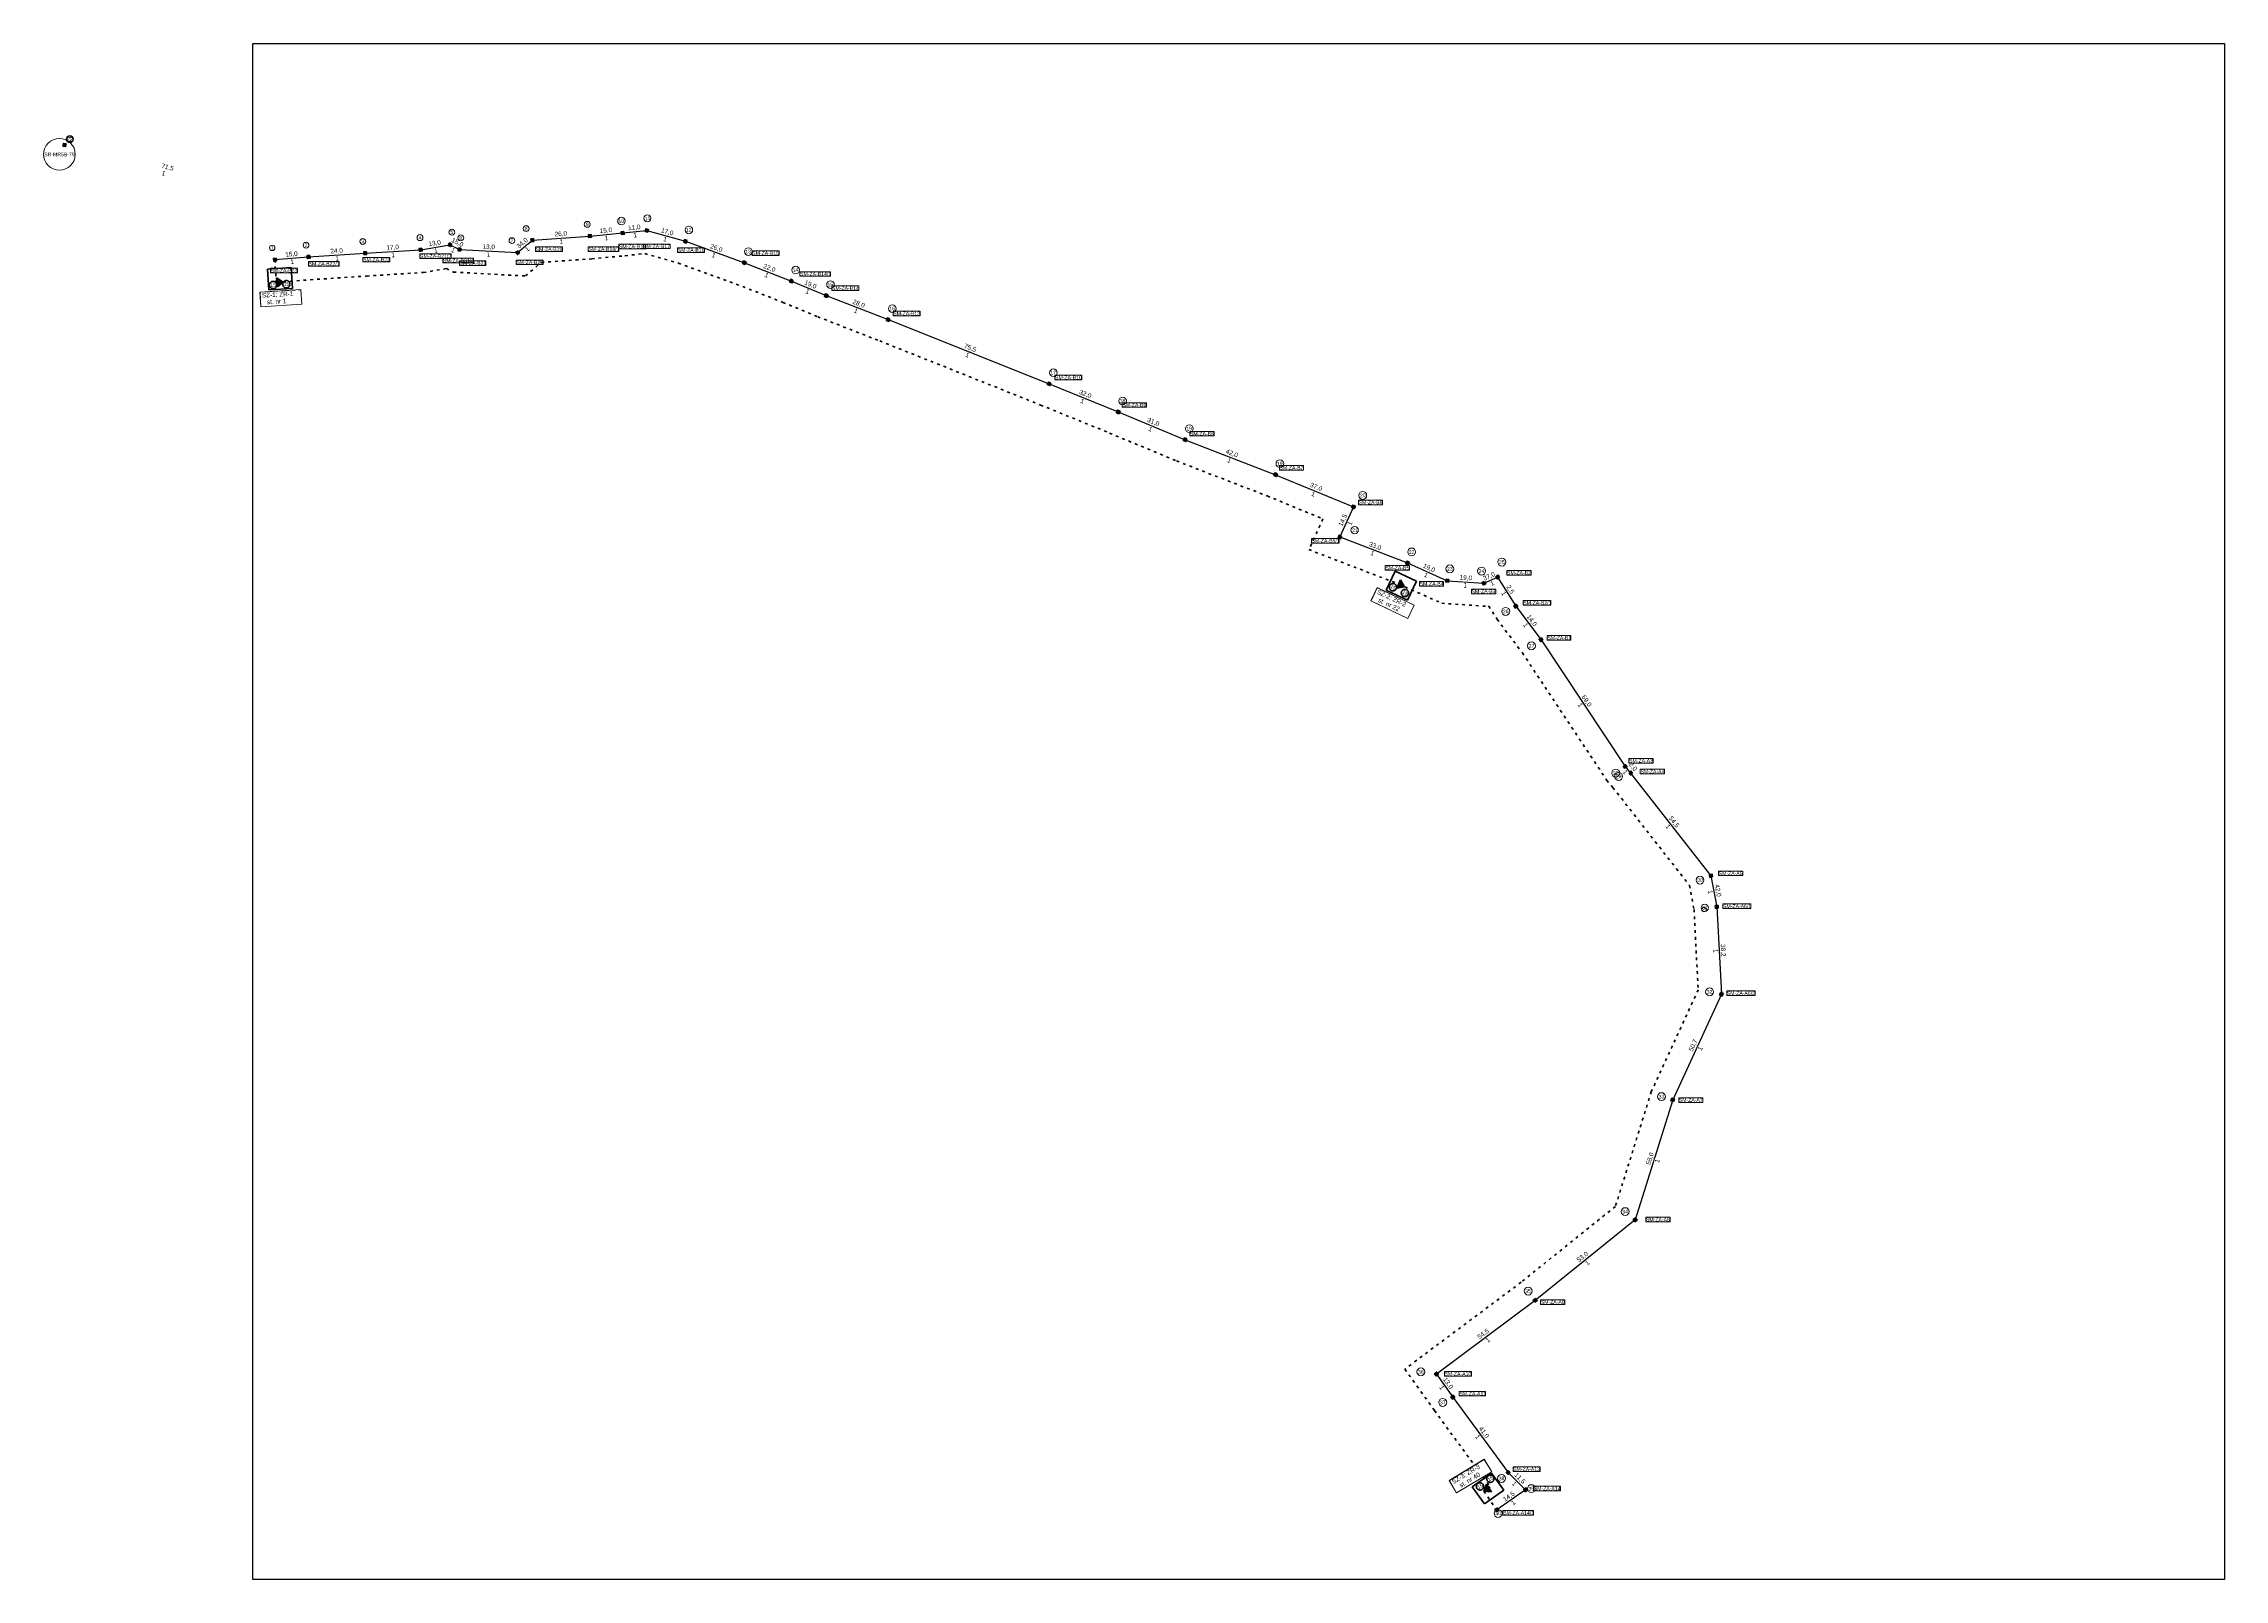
# Model space of a CAD drawing. Header units: metres. Extents: x 7507029 to 7511888, y 5795317 to 5797228.
# Drawn here: x 7507029 to 7507983, y 5795317 to 5795989 of the extents above; entities that cross this region are included whole.
import ezdxf

# ---------------------------------------------------------------- set-up
doc = ezdxf.new("R2010")
doc.units = ezdxf.units.M
doc.set_wipeout_variables(frame=1)
doc.linetypes.add('ACAD_ISO03W100', pattern=[30, 12, -18])
for name, color, linetype, lineweight in [('_liczba', 7, 'Continuous', 20), ('kabel projektowany', 30, 'ACAD_ISO03W100', 50), ('kanalizacja instniejaca', 7, 'Continuous', 40), ('l. porządkowa studni', 7, 'Continuous', 20), ('Nazwa studni', 7, 'Continuous', 20), ('obramowanie ramek', 7, 'Continuous', 20), ('wymiarowanie', 7, 'Continuous', 18), ('wymiary', 7, 'Continuous', 20), ('Światłowód', 30, 'ACAD_ISO03W100', 40)]:
    doc.layers.add(name, color=color, linetype=linetype, lineweight=lineweight)
doc.styles.get("Standard").update_dxf_attribs({"font": 'arial.ttf'})
doc.dimstyles.new('długości', dxfattribs={"dimtxt": 2, "dimasz": 0.18, "dimexe": 0.18, "dimexo": 0.0625, "dimgap": 0.5, "dimtad": 1, "dimdec": 0, "dimzin": 0, "dimdsep": 46, "dimtxsty": 'Standard', "dimblk": 'NONE', "dimcen": 0.09, "dimse1": 1, "dimse2": 1, "dimsd1": 1, "dimsd2": 1, "dimclrt": 256, "dimadec": 0, "dimazin": 0, "dimtfac": 1, "dimtdec": 0, "dimtofl": 0, "dimtmove": 1, "dimatfit": 3, "dimfxl": 1, "dimtfill": 1, "dimtolj": 1, "dimtzin": 0, "dimarcsym": 0})
doc.dimstyles.new('liczba kanałów', dxfattribs={"dimtxt": 2, "dimasz": 0.18, "dimexe": 0.18, "dimexo": 0.0625, "dimgap": 0.5, "dimtad": 4, "dimdec": 0, "dimzin": 0, "dimdsep": 46, "dimtxsty": 'Standard', "dimblk": 'NONE', "dimcen": 0.09, "dimse1": 1, "dimse2": 1, "dimsd1": 1, "dimsd2": 1, "dimclrt": 7, "dimadec": 0, "dimazin": 0, "dimtfac": 1, "dimtdec": 0, "dimtofl": 0, "dimtmove": 1, "dimatfit": 3, "dimfxl": 1, "dimtfill": 1, "dimtolj": 1, "dimtzin": 0, "dimarcsym": 0})
picture_1 = doc.add_image_def('image1.jpg', size_in_pixel=(9042, 7042))

# ---------------------------------------------------------------- blocks, each defined once
blk = doc.blocks.new('studnia')
at = {"layer": 'kanalizacja instniejaca', "lineweight": 70}
blk.add_lwpolyline([(0.6, 0.6), (0.6, -0.6), (-0.6, -0.6), (-0.6, 0.6), (0.6, 0.6)], dxfattribs=at)
at = {"layer": 'kanalizacja instniejaca', "lineweight": 100}
for points in [[(-0.6, 0.6), (0.6, -0.6)], [(-0.6, -0.6), (0.6, 0.6)]]:
    blk.add_lwpolyline(points, dxfattribs=at)
blk = doc.blocks.new('*D3')
at = {"layer": 'Defpoints', "color": 0, "transparency": 16777216}
for p in [(7507038.3, 5795944.61), (7507038.3, 5795944.61), (7507125.76, 5795922.82)]:
    blk.add_point(p, dxfattribs=at)
at = {"layer": '_liczba', "color": 7, "transparency": 16777216, "insert": (7507081.67, 5795932.26), "char_height": 2, "attachment_point": 5, "rotation": 346.00611, "bg_fill": 3, "box_fill_scale": 1.1, "bg_fill_color": 9, "bg_fill_true_color": 13158600, "bg_fill_transparency": 0}
blk.add_mtext('\\A1;1', dxfattribs=at)
blk = doc.blocks.new('_None')
blk = doc.blocks.new('*D4')
at = {"layer": 'wymiary', "transparency": 16777216, "insert": (7507137.56, 5795896.76), "char_height": 2, "attachment_point": 5, "rotation": 4.61882, "bg_fill": 3, "box_fill_scale": 1.1, "bg_fill_color": 9, "bg_fill_true_color": 13158600, "bg_fill_transparency": 0}
blk.add_mtext('\\A1;15,0', dxfattribs=at)
at = {"layer": 'Defpoints', "color": 0, "transparency": 16777216}
for p in [(7507145.05, 5795895.66), (7507145.05, 5795895.66), (7507130.34, 5795894.47)]:
    blk.add_point(p, dxfattribs=at)
blk = doc.blocks.new('*D5')
at = {"layer": 'Defpoints', "color": 0, "transparency": 16777216}
for p in [(7507145.05, 5795895.66), (7507169.79, 5795897.3), (7507169.79, 5795897.3)]:
    blk.add_point(p, dxfattribs=at)
at = {"layer": 'wymiary', "transparency": 16777216, "insert": (7507157.31, 5795898.17), "char_height": 2, "attachment_point": 5, "rotation": 3.79067, "bg_fill": 3, "box_fill_scale": 1.1, "bg_fill_color": 9, "bg_fill_true_color": 13158600, "bg_fill_transparency": 0}
blk.add_mtext('\\A1;24,0', dxfattribs=at)
blk = doc.blocks.new('*D6')
at = {"layer": 'Defpoints', "color": 0, "transparency": 16777216}
for p in [(7507169.79, 5795897.3), (7507194.08, 5795898.8), (7507194.08, 5795898.8)]:
    blk.add_point(p, dxfattribs=at)
at = {"layer": 'wymiary', "transparency": 16777216, "insert": (7507181.83, 5795899.74), "char_height": 2, "attachment_point": 5, "rotation": 3.53614, "bg_fill": 3, "box_fill_scale": 1.1, "bg_fill_color": 9, "bg_fill_true_color": 13158600, "bg_fill_transparency": 0}
blk.add_mtext('\\A1;17,0', dxfattribs=at)
blk = doc.blocks.new('*D7')
at = {"layer": 'wymiary', "transparency": 16777216, "insert": (7507200.2, 5795901.57), "char_height": 2, "attachment_point": 5, "rotation": 9.68393, "bg_fill": 3, "box_fill_scale": 1.1, "bg_fill_color": 9, "bg_fill_true_color": 13158600, "bg_fill_transparency": 0}
blk.add_mtext('\\A1;13,0', dxfattribs=at)
at = {"layer": 'Defpoints', "color": 0, "transparency": 16777216}
for p in [(7507194.08, 5795898.8), (7507206.89, 5795900.98), (7507206.89, 5795900.98)]:
    blk.add_point(p, dxfattribs=at)
blk = doc.blocks.new('*D8')
at = {"layer": 'wymiary', "transparency": 16777216, "insert": (7507210.08, 5795901.89), "char_height": 2, "attachment_point": 5, "rotation": 333.45454, "bg_fill": 3, "box_fill_scale": 1.1, "bg_fill_color": 9, "bg_fill_true_color": 13158600, "bg_fill_transparency": 0}
blk.add_mtext('\\A1;15,0', dxfattribs=at)
at = {"layer": 'Defpoints', "color": 0, "transparency": 16777216}
for p in [(7507206.89, 5795900.98), (7507211.04, 5795898.91), (7507211.04, 5795898.91)]:
    blk.add_point(p, dxfattribs=at)
blk = doc.blocks.new('*D9')
at = {"layer": 'Defpoints', "color": 0, "transparency": 16777216}
for p in [(7507211.04, 5795898.91), (7507236.43, 5795897.54), (7507236.43, 5795897.54)]:
    blk.add_point(p, dxfattribs=at)
at = {"layer": 'wymiary', "transparency": 16777216, "insert": (7507223.82, 5795899.93), "char_height": 2, "attachment_point": 5, "rotation": 356.92535, "bg_fill": 3, "box_fill_scale": 1.1, "bg_fill_color": 9, "bg_fill_true_color": 13158600, "bg_fill_transparency": 0}
blk.add_mtext('\\A1;13,0', dxfattribs=at)
blk = doc.blocks.new('*D10')
at = {"layer": 'wymiary', "transparency": 16777216, "insert": (7507238.57, 5795901.58), "char_height": 2, "attachment_point": 5, "rotation": 40.20085, "bg_fill": 3, "box_fill_scale": 1.1, "bg_fill_color": 9, "bg_fill_true_color": 13158600, "bg_fill_transparency": 0}
blk.add_mtext('\\A1;34,0', dxfattribs=at)
at = {"layer": 'Defpoints', "color": 0, "transparency": 16777216}
for p in [(7507236.43, 5795897.54), (7507242.91, 5795903.02), (7507242.91, 5795903.02)]:
    blk.add_point(p, dxfattribs=at)
blk = doc.blocks.new('*D11')
at = {"layer": 'Defpoints', "color": 0, "transparency": 16777216}
for p in [(7507242.91, 5795903.02), (7507268.05, 5795904.79), (7507268.05, 5795904.79)]:
    blk.add_point(p, dxfattribs=at)
at = {"layer": 'wymiary', "transparency": 16777216, "insert": (7507255.36, 5795905.6), "char_height": 2, "attachment_point": 5, "rotation": 4.01346, "bg_fill": 3, "box_fill_scale": 1.1, "bg_fill_color": 9, "bg_fill_true_color": 13158600, "bg_fill_transparency": 0}
blk.add_mtext('\\A1;26,0', dxfattribs=at)
blk = doc.blocks.new('*D12')
at = {"layer": 'wymiary', "transparency": 16777216, "insert": (7507275.07, 5795907.16), "char_height": 2, "attachment_point": 5, "rotation": 5.3825, "bg_fill": 3, "box_fill_scale": 1.1, "bg_fill_color": 9, "bg_fill_true_color": 13158600, "bg_fill_transparency": 0}
blk.add_mtext('\\A1;15,0', dxfattribs=at)
at = {"layer": 'Defpoints', "color": 0, "transparency": 16777216}
for p in [(7507282.41, 5795906.14), (7507282.41, 5795906.14), (7507268.05, 5795904.79)]:
    blk.add_point(p, dxfattribs=at)
blk = doc.blocks.new('*D13')
at = {"layer": 'wymiary', "transparency": 16777216, "insert": (7507287.5, 5795908.4), "char_height": 2, "attachment_point": 5, "rotation": 6.11075, "bg_fill": 3, "box_fill_scale": 1.1, "bg_fill_color": 9, "bg_fill_true_color": 13158600, "bg_fill_transparency": 0}
blk.add_mtext('\\A1;11,0', dxfattribs=at)
at = {"layer": 'Defpoints', "color": 0, "transparency": 16777216}
for p in [(7507282.41, 5795906.14), (7507292.95, 5795907.27), (7507292.95, 5795907.27)]:
    blk.add_point(p, dxfattribs=at)
blk = doc.blocks.new('*D14')
at = {"layer": 'Defpoints', "color": 0, "transparency": 16777216}
for p in [(7507292.95, 5795907.27), (7507309.85, 5795902.49), (7507309.85, 5795902.49)]:
    blk.add_point(p, dxfattribs=at)
at = {"layer": 'wymiary', "transparency": 16777216, "insert": (7507301.86, 5795906.52), "char_height": 2, "attachment_point": 5, "rotation": 344.20973, "bg_fill": 3, "box_fill_scale": 1.1, "bg_fill_color": 9, "bg_fill_true_color": 13158600, "bg_fill_transparency": 0}
blk.add_mtext('\\A1;17,0', dxfattribs=at)
blk = doc.blocks.new('*D15')
at = {"layer": 'Defpoints', "color": 0, "transparency": 16777216}
for p in [(7507309.85, 5795902.49), (7507335.62, 5795893.14), (7507335.62, 5795893.14)]:
    blk.add_point(p, dxfattribs=at)
at = {"layer": 'wymiary', "transparency": 16777216, "insert": (7507323.31, 5795899.41), "char_height": 2, "attachment_point": 5, "rotation": 340.05127, "bg_fill": 3, "box_fill_scale": 1.1, "bg_fill_color": 9, "bg_fill_true_color": 13158600, "bg_fill_transparency": 0}
blk.add_mtext('\\A1;26,0', dxfattribs=at)
blk = doc.blocks.new('*D16')
at = {"layer": 'Defpoints', "color": 0, "transparency": 16777216}
for p in [(7507335.62, 5795893.14), (7507356.21, 5795885.09), (7507356.21, 5795885.09)]:
    blk.add_point(p, dxfattribs=at)
at = {"layer": 'wymiary', "transparency": 16777216, "insert": (7507346.54, 5795890.7), "char_height": 2, "attachment_point": 5, "rotation": 338.65275, "bg_fill": 3, "box_fill_scale": 1.1, "bg_fill_color": 9, "bg_fill_true_color": 13158600, "bg_fill_transparency": 0}
blk.add_mtext('\\A1;22,0', dxfattribs=at)
blk = doc.blocks.new('*D17')
at = {"layer": 'Defpoints', "color": 0, "transparency": 16777216}
blk.add_point((7507356.21, 5795885.09), dxfattribs=at)
at = {"layer": 'wymiary', "transparency": 16777216, "insert": (7507364.48, 5795883.49), "char_height": 2, "attachment_point": 5, "rotation": 337.42698, "bg_fill": 3, "box_fill_scale": 1.1, "bg_fill_color": 9, "bg_fill_true_color": 13158600, "bg_fill_transparency": 0}
blk.add_mtext('\\A1;19,0', dxfattribs=at)
at = {"layer": 'Defpoints', "color": 0, "transparency": 16777216}
blk.add_point((7507371.44, 5795878.76), dxfattribs=at)
blk.add_point((7507371.44, 5795878.76), dxfattribs=at)
blk = doc.blocks.new('*D18')
at = {"layer": 'Defpoints', "color": 0, "transparency": 16777216}
for p in [(7507371.44, 5795878.76), (7507398.5, 5795868.24), (7507398.5, 5795868.24)]:
    blk.add_point(p, dxfattribs=at)
at = {"layer": 'wymiary', "transparency": 16777216, "insert": (7507385.59, 5795875.09), "char_height": 2, "attachment_point": 5, "rotation": 338.76381, "bg_fill": 3, "box_fill_scale": 1.1, "bg_fill_color": 9, "bg_fill_true_color": 13158600, "bg_fill_transparency": 0}
blk.add_mtext('\\A1;28,0', dxfattribs=at)
blk = doc.blocks.new('*D19')
at = {"layer": 'Defpoints', "color": 0, "transparency": 16777216}
for p in [(7507398.5, 5795868.24), (7507468.91, 5795840.18), (7507468.91, 5795840.18)]:
    blk.add_point(p, dxfattribs=at)
at = {"layer": 'wymiary', "transparency": 16777216, "insert": (7507434.33, 5795855.79), "char_height": 2, "attachment_point": 5, "rotation": 338.27493, "bg_fill": 3, "box_fill_scale": 1.1, "bg_fill_color": 9, "bg_fill_true_color": 13158600, "bg_fill_transparency": 0}
blk.add_mtext('\\A1;75,5', dxfattribs=at)
blk = doc.blocks.new('*D20')
at = {"layer": 'Defpoints', "color": 0, "transparency": 16777216}
for p in [(7507468.91, 5795840.18), (7507499.14, 5795827.89), (7507499.14, 5795827.89)]:
    blk.add_point(p, dxfattribs=at)
at = {"layer": 'wymiary', "transparency": 16777216, "insert": (7507484.67, 5795835.61), "char_height": 2, "attachment_point": 5, "rotation": 337.8662, "bg_fill": 3, "box_fill_scale": 1.1, "bg_fill_color": 9, "bg_fill_true_color": 13158600, "bg_fill_transparency": 0}
blk.add_mtext('\\A1;32,0', dxfattribs=at)
blk = doc.blocks.new('*D21')
at = {"layer": 'Defpoints', "color": 0, "transparency": 16777216}
for p in [(7507499.14, 5795827.89), (7507528.38, 5795815.72), (7507528.38, 5795815.72)]:
    blk.add_point(p, dxfattribs=at)
at = {"layer": 'wymiary', "transparency": 16777216, "insert": (7507514.42, 5795823.38), "char_height": 2, "attachment_point": 5, "rotation": 337.40176, "bg_fill": 3, "box_fill_scale": 1.1, "bg_fill_color": 9, "bg_fill_true_color": 13158600, "bg_fill_transparency": 0}
blk.add_mtext('\\A1;31,0', dxfattribs=at)
blk = doc.blocks.new('*D22')
at = {"layer": 'Defpoints', "color": 0, "transparency": 16777216}
for p in [(7507528.38, 5795815.72), (7507567.96, 5795800.43), (7507567.96, 5795800.43)]:
    blk.add_point(p, dxfattribs=at)
at = {"layer": 'wymiary', "transparency": 16777216, "insert": (7507548.79, 5795809.66), "char_height": 2, "attachment_point": 5, "rotation": 338.88299, "bg_fill": 3, "box_fill_scale": 1.1, "bg_fill_color": 9, "bg_fill_true_color": 13158600, "bg_fill_transparency": 0}
blk.add_mtext('\\A1;42,0', dxfattribs=at)
blk = doc.blocks.new('*D23')
at = {"layer": 'Defpoints', "color": 0, "transparency": 16777216}
for p in [(7507567.96, 5795800.43), (7507602.02, 5795786.38), (7507602.02, 5795786.38)]:
    blk.add_point(p, dxfattribs=at)
at = {"layer": 'wymiary', "transparency": 16777216, "insert": (7507585.64, 5795794.98), "char_height": 2, "attachment_point": 5, "rotation": 337.57381, "bg_fill": 3, "box_fill_scale": 1.1, "bg_fill_color": 9, "bg_fill_true_color": 13158600, "bg_fill_transparency": 0}
blk.add_mtext('\\A1;37,0', dxfattribs=at)
blk = doc.blocks.new('*D24')
at = {"layer": 'wymiary', "transparency": 16777216, "insert": (7507597.47, 5795780.5), "char_height": 2, "attachment_point": 5, "rotation": 65.47504, "bg_fill": 3, "box_fill_scale": 1.1, "bg_fill_color": 9, "bg_fill_true_color": 13158600, "bg_fill_transparency": 0}
blk.add_mtext('\\A1;14,5', dxfattribs=at)
at = {"layer": 'Defpoints', "color": 0, "transparency": 16777216}
for p in [(7507602.02, 5795786.38), (7507596.01, 5795773.21), (7507596.01, 5795773.21)]:
    blk.add_point(p, dxfattribs=at)
blk = doc.blocks.new('*D25')
at = {"layer": 'Defpoints', "color": 0, "transparency": 16777216}
for p in [(7507596.01, 5795773.21), (7507625.63, 5795761.84), (7507625.63, 5795761.84)]:
    blk.add_point(p, dxfattribs=at)
at = {"layer": 'wymiary', "transparency": 16777216, "insert": (7507611.43, 5795769.11), "char_height": 2, "attachment_point": 5, "rotation": 339.00443, "bg_fill": 3, "box_fill_scale": 1.1, "bg_fill_color": 9, "bg_fill_true_color": 13158600, "bg_fill_transparency": 0}
blk.add_mtext('\\A1;33,0', dxfattribs=at)
blk = doc.blocks.new('*D26')
at = {"layer": 'Defpoints', "color": 0, "transparency": 16777216}
for p in [(7507625.63, 5795761.84), (7507643.01, 5795754.1), (7507643.01, 5795754.1)]:
    blk.add_point(p, dxfattribs=at)
at = {"layer": 'wymiary', "transparency": 16777216, "insert": (7507635.01, 5795759.53), "char_height": 2, "attachment_point": 5, "rotation": 335.99898, "bg_fill": 3, "box_fill_scale": 1.1, "bg_fill_color": 9, "bg_fill_true_color": 13158600, "bg_fill_transparency": 0}
blk.add_mtext('\\A1;19,0', dxfattribs=at)
blk = doc.blocks.new('*D27')
at = {"layer": 'Defpoints', "color": 0, "transparency": 16777216}
for p in [(7507643.01, 5795754.1), (7507659.01, 5795753.02), (7507659.01, 5795753.02)]:
    blk.add_point(p, dxfattribs=at)
at = {"layer": 'wymiary', "transparency": 16777216, "insert": (7507651.13, 5795755.26), "char_height": 2, "attachment_point": 5, "rotation": 356.12393, "bg_fill": 3, "box_fill_scale": 1.1, "bg_fill_color": 9, "bg_fill_true_color": 13158600, "bg_fill_transparency": 0}
blk.add_mtext('\\A1;19,0', dxfattribs=at)
blk = doc.blocks.new('*D28')
at = {"layer": 'wymiary', "transparency": 16777216, "insert": (7507661.33, 5795755.91), "char_height": 2, "attachment_point": 5, "rotation": 24.02772, "bg_fill": 3, "box_fill_scale": 1.1, "bg_fill_color": 9, "bg_fill_true_color": 13158600, "bg_fill_transparency": 0}
blk.add_mtext('\\A1;37,0', dxfattribs=at)
at = {"layer": 'Defpoints', "color": 0, "transparency": 16777216}
for p in [(7507659.01, 5795753.02), (7507665.03, 5795755.7), (7507665.03, 5795755.7)]:
    blk.add_point(p, dxfattribs=at)
blk = doc.blocks.new('*D29')
at = {"layer": 'Defpoints', "color": 0, "transparency": 16777216}
blk.add_point((7507673.01, 5795742.93), dxfattribs=at)
blk.add_point((7507673.01, 5795742.93), dxfattribs=at)
at = {"layer": 'wymiary', "transparency": 16777216, "insert": (7507670.46, 5795750.22), "char_height": 2, "attachment_point": 5, "rotation": 302.04552, "bg_fill": 3, "box_fill_scale": 1.1, "bg_fill_color": 9, "bg_fill_true_color": 13158600, "bg_fill_transparency": 0}
blk.add_mtext('\\A1;2,5', dxfattribs=at)
at = {"layer": 'Defpoints', "color": 0, "transparency": 16777216}
blk.add_point((7507665.03, 5795755.7), dxfattribs=at)
blk = doc.blocks.new('*D30')
at = {"layer": 'Defpoints', "color": 0, "transparency": 16777216}
blk.add_point((7507684.02, 5795728.28), dxfattribs=at)
blk.add_point((7507684.02, 5795728.28), dxfattribs=at)
at = {"layer": 'wymiary', "transparency": 16777216, "insert": (7507679.88, 5795736.63), "char_height": 2, "attachment_point": 5, "rotation": 306.92291, "bg_fill": 3, "box_fill_scale": 1.1, "bg_fill_color": 9, "bg_fill_true_color": 13158600, "bg_fill_transparency": 0}
blk.add_mtext('\\A1;14,0', dxfattribs=at)
at = {"layer": 'Defpoints', "color": 0, "transparency": 16777216}
blk.add_point((7507673.01, 5795742.93), dxfattribs=at)
blk = doc.blocks.new('*D31')
at = {"layer": 'Defpoints', "color": 0, "transparency": 16777216}
for p in [(7507684.02, 5795728.28), (7507720.78, 5795672.82), (7507720.78, 5795672.82)]:
    blk.add_point(p, dxfattribs=at)
at = {"layer": 'wymiary', "transparency": 16777216, "insert": (7507703.82, 5795701.49), "char_height": 2, "attachment_point": 5, "rotation": 303.53914, "bg_fill": 3, "box_fill_scale": 1.1, "bg_fill_color": 9, "bg_fill_true_color": 13158600, "bg_fill_transparency": 0}
blk.add_mtext('\\A1;69,0', dxfattribs=at)
blk = doc.blocks.new('*D32')
at = {"layer": 'wymiary', "transparency": 16777216, "insert": (7507724.12, 5795672.69), "char_height": 2, "attachment_point": 5, "rotation": 310.33345, "bg_fill": 3, "box_fill_scale": 1.1, "bg_fill_color": 9, "bg_fill_true_color": 13158600, "bg_fill_transparency": 0}
blk.add_mtext('\\A1;2,0', dxfattribs=at)
at = {"layer": 'Defpoints', "color": 0, "transparency": 16777216}
for p in [(7507720.78, 5795672.82), (7507723.19, 5795669.99), (7507723.19, 5795669.99)]:
    blk.add_point(p, dxfattribs=at)
blk = doc.blocks.new('*D33')
at = {"layer": 'Defpoints', "color": 0, "transparency": 16777216}
for p in [(7507723.19, 5795669.99), (7507758.31, 5795625.09), (7507758.31, 5795625.09)]:
    blk.add_point(p, dxfattribs=at)
at = {"layer": 'wymiary', "transparency": 16777216, "insert": (7507742.09, 5795648.59), "char_height": 2, "attachment_point": 5, "rotation": 308.03118, "bg_fill": 3, "box_fill_scale": 1.1, "bg_fill_color": 9, "bg_fill_true_color": 13158600, "bg_fill_transparency": 0}
blk.add_mtext('\\A1;54,5', dxfattribs=at)
blk = doc.blocks.new('*D34')
at = {"layer": 'wymiary', "transparency": 16777216, "insert": (7507761.25, 5795618.6), "char_height": 2, "attachment_point": 5, "rotation": 280.57479, "bg_fill": 3, "box_fill_scale": 1.1, "bg_fill_color": 9, "bg_fill_true_color": 13158600, "bg_fill_transparency": 0}
blk.add_mtext('\\A1;42,0', dxfattribs=at)
at = {"layer": 'Defpoints', "color": 0, "transparency": 16777216}
for p in [(7507758.31, 5795625.09), (7507760.85, 5795611.5), (7507760.85, 5795611.5)]:
    blk.add_point(p, dxfattribs=at)
blk = doc.blocks.new('*D35')
at = {"layer": 'Defpoints', "color": 0, "transparency": 16777216}
for p in [(7507760.85, 5795611.5), (7507762.86, 5795573.27), (7507762.86, 5795573.27)]:
    blk.add_point(p, dxfattribs=at)
at = {"layer": 'wymiary', "transparency": 16777216, "insert": (7507763.55, 5795592.47), "char_height": 2, "attachment_point": 5, "rotation": 273.00963, "bg_fill": 3, "box_fill_scale": 1.1, "bg_fill_color": 9, "bg_fill_true_color": 13158600, "bg_fill_transparency": 0}
blk.add_mtext('\\A1;38,2', dxfattribs=at)
blk = doc.blocks.new('*D36')
at = {"layer": 'Defpoints', "color": 0, "transparency": 16777216}
for p in [(7507762.86, 5795573.27), (7507741.59, 5795527.07), (7507741.59, 5795527.07)]:
    blk.add_point(p, dxfattribs=at)
at = {"layer": 'wymiary', "transparency": 16777216, "insert": (7507750.68, 5795550.88), "char_height": 2, "attachment_point": 5, "rotation": 65.277, "bg_fill": 3, "box_fill_scale": 1.1, "bg_fill_color": 9, "bg_fill_true_color": 13158600, "bg_fill_transparency": 0}
blk.add_mtext('\\A1;50,7', dxfattribs=at)
blk = doc.blocks.new('*D37')
at = {"layer": 'Defpoints', "color": 0, "transparency": 16777216}
for p in [(7507741.59, 5795527.07), (7507725.17, 5795474.63), (7507725.17, 5795474.63)]:
    blk.add_point(p, dxfattribs=at)
at = {"layer": 'wymiary', "transparency": 16777216, "insert": (7507731.75, 5795501.36), "char_height": 2, "attachment_point": 5, "rotation": 72.61352, "bg_fill": 3, "box_fill_scale": 1.1, "bg_fill_color": 9, "bg_fill_true_color": 13158600, "bg_fill_transparency": 0}
blk.add_mtext('\\A1;58,0', dxfattribs=at)
blk = doc.blocks.new('*D38')
at = {"layer": 'Defpoints', "color": 0, "transparency": 16777216}
for p in [(7507725.17, 5795474.63), (7507681.41, 5795439.42), (7507681.41, 5795439.42)]:
    blk.add_point(p, dxfattribs=at)
at = {"layer": 'wymiary', "transparency": 16777216, "insert": (7507702.22, 5795458.35), "char_height": 2, "attachment_point": 5, "rotation": 38.81754, "bg_fill": 3, "box_fill_scale": 1.1, "bg_fill_color": 9, "bg_fill_true_color": 13158600, "bg_fill_transparency": 0}
blk.add_mtext('\\A1;53,0', dxfattribs=at)
blk = doc.blocks.new('*D39')
at = {"layer": 'Defpoints', "color": 0, "transparency": 16777216}
for p in [(7507681.41, 5795439.42), (7507638.27, 5795407.19), (7507638.27, 5795407.19)]:
    blk.add_point(p, dxfattribs=at)
at = {"layer": 'wymiary', "transparency": 16777216, "insert": (7507658.82, 5795424.67), "char_height": 2, "attachment_point": 5, "rotation": 36.76655, "bg_fill": 3, "box_fill_scale": 1.1, "bg_fill_color": 9, "bg_fill_true_color": 13158600, "bg_fill_transparency": 0}
blk.add_mtext('\\A1;54,5', dxfattribs=at)
blk = doc.blocks.new('*D40')
at = {"layer": 'wymiary', "transparency": 16777216, "insert": (7507643.26, 5795403.14), "char_height": 2, "attachment_point": 5, "rotation": 305.53326, "bg_fill": 3, "box_fill_scale": 1.1, "bg_fill_color": 9, "bg_fill_true_color": 13158600, "bg_fill_transparency": 0}
blk.add_mtext('\\A1;13,0', dxfattribs=at)
at = {"layer": 'Defpoints', "color": 0, "transparency": 16777216}
for p in [(7507638.27, 5795407.19), (7507645.47, 5795397.11), (7507645.47, 5795397.11)]:
    blk.add_point(p, dxfattribs=at)
blk = doc.blocks.new('*D41')
at = {"layer": 'Defpoints', "color": 0, "transparency": 16777216}
for p in [(7507645.47, 5795397.11), (7507669.66, 5795364.14), (7507669.66, 5795364.14)]:
    blk.add_point(p, dxfattribs=at)
at = {"layer": 'wymiary', "transparency": 16777216, "insert": (7507658.94, 5795381.63), "char_height": 2, "attachment_point": 5, "rotation": 306.2594, "bg_fill": 3, "box_fill_scale": 1.1, "bg_fill_color": 9, "bg_fill_true_color": 13158600, "bg_fill_transparency": 0}
blk.add_mtext('\\A1;41,0', dxfattribs=at)
blk = doc.blocks.new('*D42')
at = {"layer": 'wymiary', "transparency": 16777216, "insert": (7507674.65, 5795361.57), "char_height": 2, "attachment_point": 5, "rotation": 315.14894, "bg_fill": 3, "box_fill_scale": 1.1, "bg_fill_color": 9, "bg_fill_true_color": 13158600, "bg_fill_transparency": 0}
blk.add_mtext('\\A1;11,5', dxfattribs=at)
at = {"layer": 'Defpoints', "color": 0, "transparency": 16777216}
for p in [(7507669.66, 5795364.14), (7507677.25, 5795356.59), (7507677.25, 5795356.59)]:
    blk.add_point(p, dxfattribs=at)
blk = doc.blocks.new('*D43')
at = {"layer": 'wymiary', "transparency": 16777216, "insert": (7507670, 5795353.58), "char_height": 2, "attachment_point": 5, "rotation": 35.01683, "bg_fill": 3, "box_fill_scale": 1.1, "bg_fill_color": 9, "bg_fill_true_color": 13158600, "bg_fill_transparency": 0}
blk.add_mtext('\\A1;14,5', dxfattribs=at)
at = {"layer": 'Defpoints', "color": 0, "transparency": 16777216}
for p in [(7507677.25, 5795356.59), (7507664.7, 5795347.79), (7507664.7, 5795347.79)]:
    blk.add_point(p, dxfattribs=at)
blk = doc.blocks.new('*D44')
at = {"layer": 'Defpoints', "color": 0, "transparency": 16777216}
for p in [(7507145.05, 5795895.66), (7507145.05, 5795895.66), (7507130.34, 5795894.47)]:
    blk.add_point(p, dxfattribs=at)
at = {"layer": '_liczba', "color": 7, "transparency": 16777216, "insert": (7507137.82, 5795893.56), "char_height": 2, "attachment_point": 5, "rotation": 4.61882, "bg_fill": 3, "box_fill_scale": 1.1, "bg_fill_color": 9, "bg_fill_true_color": 13158600, "bg_fill_transparency": 0}
blk.add_mtext('\\A1;1', dxfattribs=at)
blk = doc.blocks.new('*D45')
at = {"layer": 'Defpoints', "color": 0, "transparency": 16777216}
for p in [(7507145.05, 5795895.66), (7507169.79, 5795897.3), (7507169.79, 5795897.3)]:
    blk.add_point(p, dxfattribs=at)
at = {"layer": '_liczba', "color": 7, "transparency": 16777216, "insert": (7507157.52, 5795894.97), "char_height": 2, "attachment_point": 5, "rotation": 3.79067, "bg_fill": 3, "box_fill_scale": 1.1, "bg_fill_color": 9, "bg_fill_true_color": 13158600, "bg_fill_transparency": 0}
blk.add_mtext('\\A1;1', dxfattribs=at)
blk = doc.blocks.new('*D46')
at = {"layer": 'Defpoints', "color": 0, "transparency": 16777216}
for p in [(7507169.79, 5795897.3), (7507194.08, 5795898.8), (7507194.08, 5795898.8)]:
    blk.add_point(p, dxfattribs=at)
at = {"layer": '_liczba', "color": 7, "transparency": 16777216, "insert": (7507182.03, 5795896.54), "char_height": 2, "attachment_point": 5, "rotation": 3.53614, "bg_fill": 3, "box_fill_scale": 1.1, "bg_fill_color": 9, "bg_fill_true_color": 13158600, "bg_fill_transparency": 0}
blk.add_mtext('\\A1;1', dxfattribs=at)
blk = doc.blocks.new('*D47')
at = {"layer": 'Defpoints', "color": 0, "transparency": 16777216}
blk.add_point((7507194.08, 5795898.8), dxfattribs=at)
at = {"layer": '_liczba', "color": 7, "transparency": 16777216, "insert": (7507200.73, 5795898.41), "char_height": 2, "attachment_point": 5, "rotation": 9.68393, "bg_fill": 3, "box_fill_scale": 1.1, "bg_fill_color": 9, "bg_fill_true_color": 13158600, "bg_fill_transparency": 0}
blk.add_mtext('\\A1;1', dxfattribs=at)
at = {"layer": 'Defpoints', "color": 0, "transparency": 16777216}
blk.add_point((7507206.89, 5795900.98), dxfattribs=at)
blk.add_point((7507206.89, 5795900.98), dxfattribs=at)
blk = doc.blocks.new('*D48')
at = {"layer": '_liczba', "color": 7, "transparency": 16777216, "insert": (7507208.29, 5795898.6), "char_height": 2, "attachment_point": 5, "rotation": 333.45454, "bg_fill": 3, "box_fill_scale": 1.1, "bg_fill_color": 9, "bg_fill_true_color": 13158600, "bg_fill_transparency": 0}
blk.add_mtext('\\A1;1', dxfattribs=at)
at = {"layer": 'Defpoints', "color": 0, "transparency": 16777216}
for p in [(7507206.89, 5795900.98), (7507211.04, 5795898.91), (7507211.04, 5795898.91)]:
    blk.add_point(p, dxfattribs=at)
blk = doc.blocks.new('*D49')
at = {"layer": 'Defpoints', "color": 0, "transparency": 16777216}
for p in [(7507211.04, 5795898.91), (7507236.43, 5795897.54), (7507236.43, 5795897.54)]:
    blk.add_point(p, dxfattribs=at)
at = {"layer": '_liczba', "color": 7, "transparency": 16777216, "insert": (7507223.65, 5795896.72), "char_height": 2, "attachment_point": 5, "rotation": 356.92535, "bg_fill": 3, "box_fill_scale": 1.1, "bg_fill_color": 9, "bg_fill_true_color": 13158600, "bg_fill_transparency": 0}
blk.add_mtext('\\A1;1', dxfattribs=at)
blk = doc.blocks.new('*D50')
at = {"layer": '_liczba', "color": 7, "transparency": 16777216, "insert": (7507240.64, 5795899.14), "char_height": 2, "attachment_point": 5, "rotation": 40.20085, "bg_fill": 3, "box_fill_scale": 1.1, "bg_fill_color": 9, "bg_fill_true_color": 13158600, "bg_fill_transparency": 0}
blk.add_mtext('\\A1;1', dxfattribs=at)
at = {"layer": 'Defpoints', "color": 0, "transparency": 16777216}
for p in [(7507236.43, 5795897.54), (7507242.91, 5795903.02), (7507242.91, 5795903.02)]:
    blk.add_point(p, dxfattribs=at)
blk = doc.blocks.new('*D51')
at = {"layer": 'Defpoints', "color": 0, "transparency": 16777216}
for p in [(7507242.91, 5795903.02), (7507268.05, 5795904.79), (7507268.05, 5795904.79)]:
    blk.add_point(p, dxfattribs=at)
at = {"layer": '_liczba', "color": 7, "transparency": 16777216, "insert": (7507255.59, 5795902.41), "char_height": 2, "attachment_point": 5, "rotation": 4.01346, "bg_fill": 3, "box_fill_scale": 1.1, "bg_fill_color": 9, "bg_fill_true_color": 13158600, "bg_fill_transparency": 0}
blk.add_mtext('\\A1;1', dxfattribs=at)
blk = doc.blocks.new('*D52')
at = {"layer": 'Defpoints', "color": 0, "transparency": 16777216}
for p in [(7507282.41, 5795906.14), (7507282.41, 5795906.14), (7507268.05, 5795904.79)]:
    blk.add_point(p, dxfattribs=at)
at = {"layer": '_liczba', "color": 7, "transparency": 16777216, "insert": (7507275.37, 5795903.97), "char_height": 2, "attachment_point": 5, "rotation": 5.3825, "bg_fill": 3, "box_fill_scale": 1.1, "bg_fill_color": 9, "bg_fill_true_color": 13158600, "bg_fill_transparency": 0}
blk.add_mtext('\\A1;1', dxfattribs=at)
blk = doc.blocks.new('*D53')
at = {"layer": '_liczba', "color": 7, "transparency": 16777216, "insert": (7507287.84, 5795905.21), "char_height": 2, "attachment_point": 5, "rotation": 6.11075, "bg_fill": 3, "box_fill_scale": 1.1, "bg_fill_color": 9, "bg_fill_true_color": 13158600, "bg_fill_transparency": 0}
blk.add_mtext('\\A1;1', dxfattribs=at)
at = {"layer": 'Defpoints', "color": 0, "transparency": 16777216}
for p in [(7507282.41, 5795906.14), (7507292.95, 5795907.27), (7507292.95, 5795907.27)]:
    blk.add_point(p, dxfattribs=at)
blk = doc.blocks.new('*D54')
at = {"layer": 'Defpoints', "color": 0, "transparency": 16777216}
for p in [(7507292.95, 5795907.27), (7507309.85, 5795902.49), (7507309.85, 5795902.49)]:
    blk.add_point(p, dxfattribs=at)
at = {"layer": '_liczba', "color": 7, "transparency": 16777216, "insert": (7507300.99, 5795903.43), "char_height": 2, "attachment_point": 5, "rotation": 344.20973, "bg_fill": 3, "box_fill_scale": 1.1, "bg_fill_color": 9, "bg_fill_true_color": 13158600, "bg_fill_transparency": 0}
blk.add_mtext('\\A1;1', dxfattribs=at)
blk = doc.blocks.new('*D55')
at = {"layer": 'Defpoints', "color": 0, "transparency": 16777216}
for p in [(7507309.85, 5795902.49), (7507335.62, 5795893.14), (7507335.62, 5795893.14)]:
    blk.add_point(p, dxfattribs=at)
at = {"layer": '_liczba', "color": 7, "transparency": 16777216, "insert": (7507322.22, 5795896.4), "char_height": 2, "attachment_point": 5, "rotation": 340.05127, "bg_fill": 3, "box_fill_scale": 1.1, "bg_fill_color": 9, "bg_fill_true_color": 13158600, "bg_fill_transparency": 0}
blk.add_mtext('\\A1;1', dxfattribs=at)
blk = doc.blocks.new('*D56')
at = {"layer": 'Defpoints', "color": 0, "transparency": 16777216}
for p in [(7507335.62, 5795893.14), (7507356.21, 5795885.09), (7507356.21, 5795885.09)]:
    blk.add_point(p, dxfattribs=at)
at = {"layer": '_liczba', "color": 7, "transparency": 16777216, "insert": (7507345.37, 5795887.71), "char_height": 2, "attachment_point": 5, "rotation": 338.65275, "bg_fill": 3, "box_fill_scale": 1.1, "bg_fill_color": 9, "bg_fill_true_color": 13158600, "bg_fill_transparency": 0}
blk.add_mtext('\\A1;1', dxfattribs=at)
blk = doc.blocks.new('*D57')
at = {"layer": 'Defpoints', "color": 0, "transparency": 16777216}
for p in [(7507356.21, 5795885.09), (7507371.44, 5795878.76), (7507371.44, 5795878.76)]:
    blk.add_point(p, dxfattribs=at)
at = {"layer": '_liczba', "color": 7, "transparency": 16777216, "insert": (7507363.25, 5795880.53), "char_height": 2, "attachment_point": 5, "rotation": 337.42698, "bg_fill": 3, "box_fill_scale": 1.1, "bg_fill_color": 9, "bg_fill_true_color": 13158600, "bg_fill_transparency": 0}
blk.add_mtext('\\A1;1', dxfattribs=at)
blk = doc.blocks.new('*D58')
at = {"layer": 'Defpoints', "color": 0, "transparency": 16777216}
for p in [(7507371.44, 5795878.76), (7507398.5, 5795868.24), (7507398.5, 5795868.24)]:
    blk.add_point(p, dxfattribs=at)
at = {"layer": '_liczba', "color": 7, "transparency": 16777216, "insert": (7507384.42, 5795872.1), "char_height": 2, "attachment_point": 5, "rotation": 338.76381, "bg_fill": 3, "box_fill_scale": 1.1, "bg_fill_color": 9, "bg_fill_true_color": 13158600, "bg_fill_transparency": 0}
blk.add_mtext('\\A1;1', dxfattribs=at)
blk = doc.blocks.new('*D59')
at = {"layer": 'Defpoints', "color": 0, "transparency": 16777216}
for p in [(7507398.5, 5795868.24), (7507468.91, 5795840.18), (7507468.91, 5795840.18)]:
    blk.add_point(p, dxfattribs=at)
at = {"layer": '_liczba', "color": 7, "transparency": 16777216, "insert": (7507433.15, 5795852.82), "char_height": 2, "attachment_point": 5, "rotation": 338.27493, "bg_fill": 3, "box_fill_scale": 1.1, "bg_fill_color": 9, "bg_fill_true_color": 13158600, "bg_fill_transparency": 0}
blk.add_mtext('\\A1;1', dxfattribs=at)
blk = doc.blocks.new('*D60')
at = {"layer": 'Defpoints', "color": 0, "transparency": 16777216}
for p in [(7507468.91, 5795840.18), (7507499.14, 5795827.89), (7507499.14, 5795827.89)]:
    blk.add_point(p, dxfattribs=at)
at = {"layer": '_liczba', "color": 7, "transparency": 16777216, "insert": (7507483.46, 5795832.64), "char_height": 2, "attachment_point": 5, "rotation": 337.8662, "bg_fill": 3, "box_fill_scale": 1.1, "bg_fill_color": 9, "bg_fill_true_color": 13158600, "bg_fill_transparency": 0}
blk.add_mtext('\\A1;1', dxfattribs=at)
blk = doc.blocks.new('*D61')
at = {"layer": 'Defpoints', "color": 0, "transparency": 16777216}
for p in [(7507499.14, 5795827.89), (7507528.38, 5795815.72), (7507528.38, 5795815.72)]:
    blk.add_point(p, dxfattribs=at)
at = {"layer": '_liczba', "color": 7, "transparency": 16777216, "insert": (7507513.18, 5795820.42), "char_height": 2, "attachment_point": 5, "rotation": 337.40176, "bg_fill": 3, "box_fill_scale": 1.1, "bg_fill_color": 9, "bg_fill_true_color": 13158600, "bg_fill_transparency": 0}
blk.add_mtext('\\A1;1', dxfattribs=at)
blk = doc.blocks.new('*D62')
at = {"layer": 'Defpoints', "color": 0, "transparency": 16777216}
for p in [(7507528.38, 5795815.72), (7507567.96, 5795800.43), (7507567.96, 5795800.43)]:
    blk.add_point(p, dxfattribs=at)
at = {"layer": '_liczba', "color": 7, "transparency": 16777216, "insert": (7507547.63, 5795806.67), "char_height": 2, "attachment_point": 5, "rotation": 338.88299, "bg_fill": 3, "box_fill_scale": 1.1, "bg_fill_color": 9, "bg_fill_true_color": 13158600, "bg_fill_transparency": 0}
blk.add_mtext('\\A1;1', dxfattribs=at)
blk = doc.blocks.new('*D63')
at = {"layer": 'Defpoints', "color": 0, "transparency": 16777216}
for p in [(7507567.96, 5795800.43), (7507602.02, 5795786.38), (7507602.02, 5795786.38)]:
    blk.add_point(p, dxfattribs=at)
at = {"layer": '_liczba', "color": 7, "transparency": 16777216, "insert": (7507584.42, 5795792.01), "char_height": 2, "attachment_point": 5, "rotation": 337.57381, "bg_fill": 3, "box_fill_scale": 1.1, "bg_fill_color": 9, "bg_fill_true_color": 13158600, "bg_fill_transparency": 0}
blk.add_mtext('\\A1;1', dxfattribs=at)
blk = doc.blocks.new('*D64')
at = {"layer": 'Defpoints', "color": 0, "transparency": 16777216}
blk.add_point((7507602.02, 5795786.38), dxfattribs=at)
at = {"layer": '_liczba', "color": 7, "transparency": 16777216, "insert": (7507600.38, 5795779.17), "char_height": 2, "attachment_point": 5, "rotation": 65.47504, "bg_fill": 3, "box_fill_scale": 1.1, "bg_fill_color": 9, "bg_fill_true_color": 13158600, "bg_fill_transparency": 0}
blk.add_mtext('\\A1;1', dxfattribs=at)
at = {"layer": 'Defpoints', "color": 0, "transparency": 16777216}
blk.add_point((7507596.01, 5795773.21), dxfattribs=at)
blk.add_point((7507596.01, 5795773.21), dxfattribs=at)
blk = doc.blocks.new('*D65')
at = {"layer": 'Defpoints', "color": 0, "transparency": 16777216}
for p in [(7507596.01, 5795773.21), (7507625.63, 5795761.84), (7507625.63, 5795761.84)]:
    blk.add_point(p, dxfattribs=at)
at = {"layer": '_liczba', "color": 7, "transparency": 16777216, "insert": (7507610.28, 5795766.12), "char_height": 2, "attachment_point": 5, "rotation": 339.00443, "bg_fill": 3, "box_fill_scale": 1.1, "bg_fill_color": 9, "bg_fill_true_color": 13158600, "bg_fill_transparency": 0}
blk.add_mtext('\\A1;1', dxfattribs=at)
blk = doc.blocks.new('*D66')
at = {"layer": 'Defpoints', "color": 0, "transparency": 16777216}
for p in [(7507625.63, 5795761.84), (7507643.01, 5795754.1), (7507643.01, 5795754.1)]:
    blk.add_point(p, dxfattribs=at)
at = {"layer": '_liczba', "color": 7, "transparency": 16777216, "insert": (7507633.7, 5795756.6), "char_height": 2, "attachment_point": 5, "rotation": 335.99898, "bg_fill": 3, "box_fill_scale": 1.1, "bg_fill_color": 9, "bg_fill_true_color": 13158600, "bg_fill_transparency": 0}
blk.add_mtext('\\A1;1', dxfattribs=at)
blk = doc.blocks.new('*D67')
at = {"layer": 'Defpoints', "color": 0, "transparency": 16777216}
for p in [(7507643.01, 5795754.1), (7507659.01, 5795753.02), (7507659.01, 5795753.02)]:
    blk.add_point(p, dxfattribs=at)
at = {"layer": '_liczba', "color": 7, "transparency": 16777216, "insert": (7507650.91, 5795752.06), "char_height": 2, "attachment_point": 5, "rotation": 356.12393, "bg_fill": 3, "box_fill_scale": 1.1, "bg_fill_color": 9, "bg_fill_true_color": 13158600, "bg_fill_transparency": 0}
blk.add_mtext('\\A1;1', dxfattribs=at)
blk = doc.blocks.new('*D68')
at = {"layer": '_liczba', "color": 7, "transparency": 16777216, "insert": (7507662.63, 5795752.98), "char_height": 2, "attachment_point": 5, "rotation": 24.02772, "bg_fill": 3, "box_fill_scale": 1.1, "bg_fill_color": 9, "bg_fill_true_color": 13158600, "bg_fill_transparency": 0}
blk.add_mtext('\\A1;1', dxfattribs=at)
at = {"layer": 'Defpoints', "color": 0, "transparency": 16777216}
for p in [(7507659.01, 5795753.02), (7507665.03, 5795755.7), (7507665.03, 5795755.7)]:
    blk.add_point(p, dxfattribs=at)
blk = doc.blocks.new('*D69')
at = {"layer": 'Defpoints', "color": 0, "transparency": 16777216}
blk.add_point((7507665.03, 5795755.7), dxfattribs=at)
at = {"layer": '_liczba', "color": 7, "transparency": 16777216, "insert": (7507667.74, 5795748.52), "char_height": 2, "attachment_point": 5, "rotation": 302.04552, "bg_fill": 3, "box_fill_scale": 1.1, "bg_fill_color": 9, "bg_fill_true_color": 13158600, "bg_fill_transparency": 0}
blk.add_mtext('\\A1;1', dxfattribs=at)
at = {"layer": 'Defpoints', "color": 0, "transparency": 16777216}
blk.add_point((7507673.01, 5795742.93), dxfattribs=at)
blk.add_point((7507673.01, 5795742.93), dxfattribs=at)
blk = doc.blocks.new('*D70')
at = {"layer": 'Defpoints', "color": 0, "transparency": 16777216}
for p in [(7507673.01, 5795742.93), (7507684.02, 5795728.28), (7507684.02, 5795728.28)]:
    blk.add_point(p, dxfattribs=at)
at = {"layer": '_liczba', "color": 7, "transparency": 16777216, "insert": (7507677.32, 5795734.7), "char_height": 2, "attachment_point": 5, "rotation": 306.92291, "bg_fill": 3, "box_fill_scale": 1.1, "bg_fill_color": 9, "bg_fill_true_color": 13158600, "bg_fill_transparency": 0}
blk.add_mtext('\\A1;1', dxfattribs=at)
blk = doc.blocks.new('*D71')
at = {"layer": 'Defpoints', "color": 0, "transparency": 16777216}
for p in [(7507684.02, 5795728.28), (7507720.78, 5795672.82), (7507720.78, 5795672.82)]:
    blk.add_point(p, dxfattribs=at)
at = {"layer": '_liczba', "color": 7, "transparency": 16777216, "insert": (7507701.15, 5795699.72), "char_height": 2, "attachment_point": 5, "rotation": 303.53914, "bg_fill": 3, "box_fill_scale": 1.1, "bg_fill_color": 9, "bg_fill_true_color": 13158600, "bg_fill_transparency": 0}
blk.add_mtext('\\A1;1', dxfattribs=at)
blk = doc.blocks.new('*D72')
at = {"layer": '_liczba', "color": 7, "transparency": 16777216, "insert": (7507720.84, 5795670.43), "char_height": 2, "attachment_point": 5, "rotation": 310.33345, "bg_fill": 3, "box_fill_scale": 1.1, "bg_fill_color": 9, "bg_fill_true_color": 13158600, "bg_fill_transparency": 0}
blk.add_mtext('\\A1;1', dxfattribs=at)
at = {"layer": 'Defpoints', "color": 0, "transparency": 16777216}
for p in [(7507720.78, 5795672.82), (7507723.19, 5795669.99), (7507723.19, 5795669.99)]:
    blk.add_point(p, dxfattribs=at)
blk = doc.blocks.new('*D73')
at = {"layer": 'Defpoints', "color": 0, "transparency": 16777216}
for p in [(7507723.19, 5795669.99), (7507758.31, 5795625.09), (7507758.31, 5795625.09)]:
    blk.add_point(p, dxfattribs=at)
at = {"layer": '_liczba', "color": 7, "transparency": 16777216, "insert": (7507739.57, 5795646.61), "char_height": 2, "attachment_point": 5, "rotation": 308.03118, "bg_fill": 3, "box_fill_scale": 1.1, "bg_fill_color": 9, "bg_fill_true_color": 13158600, "bg_fill_transparency": 0}
blk.add_mtext('\\A1;1', dxfattribs=at)
blk = doc.blocks.new('*D74')
at = {"layer": 'Defpoints', "color": 0, "transparency": 16777216}
for p in [(7507758.31, 5795625.09), (7507760.85, 5795611.5), (7507760.85, 5795611.5)]:
    blk.add_point(p, dxfattribs=at)
at = {"layer": '_liczba', "color": 7, "transparency": 16777216, "insert": (7507758.1, 5795618.02), "char_height": 2, "attachment_point": 5, "rotation": 280.57479, "bg_fill": 3, "box_fill_scale": 1.1, "bg_fill_color": 9, "bg_fill_true_color": 13158600, "bg_fill_transparency": 0}
blk.add_mtext('\\A1;1', dxfattribs=at)
blk = doc.blocks.new('*D75')
at = {"layer": 'Defpoints', "color": 0, "transparency": 16777216}
for p in [(7507760.85, 5795611.5), (7507762.86, 5795573.27), (7507762.86, 5795573.27)]:
    blk.add_point(p, dxfattribs=at)
at = {"layer": '_liczba', "color": 7, "transparency": 16777216, "insert": (7507760.35, 5795592.3), "char_height": 2, "attachment_point": 5, "rotation": 273.00963, "bg_fill": 3, "box_fill_scale": 1.1, "bg_fill_color": 9, "bg_fill_true_color": 13158600, "bg_fill_transparency": 0}
blk.add_mtext('\\A1;1', dxfattribs=at)
blk = doc.blocks.new('*D76')
at = {"layer": 'Defpoints', "color": 0, "transparency": 16777216}
for p in [(7507762.86, 5795573.27), (7507741.59, 5795527.07), (7507741.59, 5795527.07)]:
    blk.add_point(p, dxfattribs=at)
at = {"layer": '_liczba', "color": 7, "transparency": 16777216, "insert": (7507753.59, 5795549.54), "char_height": 2, "attachment_point": 5, "rotation": 65.277, "bg_fill": 3, "box_fill_scale": 1.1, "bg_fill_color": 9, "bg_fill_true_color": 13158600, "bg_fill_transparency": 0}
blk.add_mtext('\\A1;1', dxfattribs=at)
blk = doc.blocks.new('*D77')
at = {"layer": 'Defpoints', "color": 0, "transparency": 16777216}
for p in [(7507741.59, 5795527.07), (7507725.17, 5795474.63), (7507725.17, 5795474.63)]:
    blk.add_point(p, dxfattribs=at)
at = {"layer": '_liczba', "color": 7, "transparency": 16777216, "insert": (7507734.81, 5795500.4), "char_height": 2, "attachment_point": 5, "rotation": 72.61352, "bg_fill": 3, "box_fill_scale": 1.1, "bg_fill_color": 9, "bg_fill_true_color": 13158600, "bg_fill_transparency": 0}
blk.add_mtext('\\A1;1', dxfattribs=at)
blk = doc.blocks.new('*D78')
at = {"layer": 'Defpoints', "color": 0, "transparency": 16777216}
for p in [(7507725.17, 5795474.63), (7507681.41, 5795439.42), (7507681.41, 5795439.42)]:
    blk.add_point(p, dxfattribs=at)
at = {"layer": '_liczba', "color": 7, "transparency": 16777216, "insert": (7507704.23, 5795455.85), "char_height": 2, "attachment_point": 5, "rotation": 38.81754, "bg_fill": 3, "box_fill_scale": 1.1, "bg_fill_color": 9, "bg_fill_true_color": 13158600, "bg_fill_transparency": 0}
blk.add_mtext('\\A1;1', dxfattribs=at)
blk = doc.blocks.new('*D79')
at = {"layer": 'Defpoints', "color": 0, "transparency": 16777216}
for p in [(7507681.41, 5795439.42), (7507638.27, 5795407.19), (7507638.27, 5795407.19)]:
    blk.add_point(p, dxfattribs=at)
at = {"layer": '_liczba', "color": 7, "transparency": 16777216, "insert": (7507660.74, 5795422.1), "char_height": 2, "attachment_point": 5, "rotation": 36.76655, "bg_fill": 3, "box_fill_scale": 1.1, "bg_fill_color": 9, "bg_fill_true_color": 13158600, "bg_fill_transparency": 0}
blk.add_mtext('\\A1;1', dxfattribs=at)
blk = doc.blocks.new('*D80')
at = {"layer": '_liczba', "color": 7, "transparency": 16777216, "insert": (7507640.65, 5795401.28), "char_height": 2, "attachment_point": 5, "rotation": 305.53326, "bg_fill": 3, "box_fill_scale": 1.1, "bg_fill_color": 9, "bg_fill_true_color": 13158600, "bg_fill_transparency": 0}
blk.add_mtext('\\A1;1', dxfattribs=at)
at = {"layer": 'Defpoints', "color": 0, "transparency": 16777216}
for p in [(7507638.27, 5795407.19), (7507645.47, 5795397.11), (7507645.47, 5795397.11)]:
    blk.add_point(p, dxfattribs=at)
blk = doc.blocks.new('*D81')
at = {"layer": 'Defpoints', "color": 0, "transparency": 16777216}
for p in [(7507645.47, 5795397.11), (7507669.66, 5795364.14), (7507669.66, 5795364.14)]:
    blk.add_point(p, dxfattribs=at)
at = {"layer": '_liczba', "color": 7, "transparency": 16777216, "insert": (7507656.35, 5795379.73), "char_height": 2, "attachment_point": 5, "rotation": 306.2594, "bg_fill": 3, "box_fill_scale": 1.1, "bg_fill_color": 9, "bg_fill_true_color": 13158600, "bg_fill_transparency": 0}
blk.add_mtext('\\A1;1', dxfattribs=at)
blk = doc.blocks.new('*D82')
at = {"layer": '_liczba', "color": 7, "transparency": 16777216, "insert": (7507672.39, 5795359.29), "char_height": 2, "attachment_point": 5, "rotation": 315.14894, "bg_fill": 3, "box_fill_scale": 1.1, "bg_fill_color": 9, "bg_fill_true_color": 13158600, "bg_fill_transparency": 0}
blk.add_mtext('\\A1;1', dxfattribs=at)
at = {"layer": 'Defpoints', "color": 0, "transparency": 16777216}
for p in [(7507669.66, 5795364.14), (7507677.25, 5795356.59), (7507677.25, 5795356.59)]:
    blk.add_point(p, dxfattribs=at)
blk = doc.blocks.new('*D83')
at = {"layer": 'Defpoints', "color": 0, "transparency": 16777216}
blk.add_point((7507664.7, 5795347.79), dxfattribs=at)
blk.add_point((7507664.7, 5795347.79), dxfattribs=at)
at = {"layer": '_liczba', "color": 7, "transparency": 16777216, "insert": (7507671.84, 5795350.96), "char_height": 2, "attachment_point": 5, "rotation": 35.01683, "bg_fill": 3, "box_fill_scale": 1.1, "bg_fill_color": 9, "bg_fill_true_color": 13158600, "bg_fill_transparency": 0}
blk.add_mtext('\\A1;1', dxfattribs=at)
at = {"layer": 'Defpoints', "color": 0, "transparency": 16777216}
blk.add_point((7507677.25, 5795356.59), dxfattribs=at)

msp = doc.modelspace()

# ---------------------------------------------------------------- hatches: boundary and pattern name
at = {"layer": 'kabel projektowany', "ltscale": 2}
h = msp.add_hatch(color=256, dxfattribs=at)
h.dxf.hatch_style = 1
h.paths.add_polyline_path([(7507131.05, 5795886.48), (7507133.94, 5795884.72), (7507131.25, 5795884.41)])
h.paths.add_polyline_path([(7507131.25, 5795884.41), (7507133.94, 5795884.72), (7507133.97, 5795884.7), (7507131.44, 5795882.53)])

# ---------------------------------------------------------------- linework, layer by layer
msp.add_lwpolyline([(7507130.34, 5795894.47), (7507145.05, 5795895.66), (7507169.79, 5795897.3), (7507194.08, 5795898.8), (7507206.89, 5795900.98), (7507211.04, 5795898.91), (7507236.43, 5795897.54), (7507242.91, 5795903.02), (7507268.05, 5795904.79), (7507282.41, 5795906.14), (7507292.95, 5795907.27), (7507309.85, 5795902.49), (7507335.62, 5795893.14), (7507356.21, 5795885.09), (7507371.44, 5795878.76), (7507398.5, 5795868.24), (7507468.91, 5795840.18), (7507499.14, 5795827.89), (7507528.38, 5795815.72), (7507567.96, 5795800.43), (7507602.02, 5795786.38), (7507596.01, 5795773.21), (7507625.63, 5795761.84), (7507643.01, 5795754.1), (7507659.01, 5795753.02), (7507665.03, 5795755.7), (7507673.01, 5795742.93), (7507684.02, 5795728.28), (7507720.78, 5795672.82), (7507723.19, 5795669.99), (7507758.31, 5795625.09), (7507760.85, 5795611.5), (7507762.86, 5795573.27), (7507741.59, 5795527.07), (7507725.17, 5795474.63), (7507681.41, 5795439.42), (7507638.27, 5795407.19), (7507645.47, 5795397.11), (7507669.66, 5795364.14), (7507677.25, 5795356.59), (7507664.7, 5795347.79)])
at = {"layer": '_liczba'}
msp.add_circle((7507631.45, 5795408.16), 1.73, dxfattribs=at)
at = {"layer": 'kabel projektowany', "ltscale": 1.5}
msp.add_lwpolyline([(7507131.44, 5795882.53), (7507131.05, 5795886.48), (7507133.97, 5795884.7)], close=True, dxfattribs=at)
for centre in [(7507129.53, 5795883.38), (7507135.33, 5795883.73), (7507619.26, 5795751.22)]:
    msp.add_circle(centre, 1.6, dxfattribs=at)
at = {"layer": 'Światłowód', "ltscale": 0.1}
msp.add_lwpolyline([(7507130.34, 5795894.47), (7507130.89, 5795884.48), (7507145.79, 5795885.68), (7507170.43, 5795887.32), (7507195.23, 5795888.85), (7507205.34, 5795890.57), (7507208.43, 5795889.03), (7507239.85, 5795887.35), (7507246.87, 5795893.28), (7507268.87, 5795894.82), (7507283.41, 5795896.19), (7507292.09, 5795897.12), (7507306.78, 5795892.97), (7507332.09, 5795883.78), (7507352.47, 5795875.81), (7507367.71, 5795869.48), (7507394.83, 5795858.94), (7507465.18, 5795830.91), (7507495.34, 5795818.64), (7507524.66, 5795806.44), (7507564.25, 5795791.15), (7507588.62, 5795781.09), (7507582.5, 5795767.68), (7507621.8, 5795752.6), (7507640.56, 5795744.24), (7507660.82, 5795742.87), (7507661.16, 5795743.02), (7507664.76, 5795737.27), (7507675.85, 5795722.51), (7507712.78, 5795666.8), (7507715.44, 5795663.67), (7507748.93, 5795620.85), (7507750.9, 5795610.31), (7507752.74, 5795575.21), (7507732.24, 5795530.67), (7507716.53, 5795480.51), (7507675.28, 5795447.33), (7507624.45, 5795409.34), (7507637.37, 5795391.25), (7507661.78, 5795357.96), (7507658.96, 5795355.98), (7507664.7, 5795347.79)], dxfattribs=at)

# ---------------------------------------------------------------- block references
for p, rotation in [((7507038.3, 5795944.61), 170.4789984748554), ((7507268.05, 5795904.79), 5.382496791675963), ((7507282.41, 5795906.14), 6.110754023710512), ((7507292.95, 5795907.27), 344.2097327549977), ((7507145.05, 5795895.66), 3.790666740168765), ((7507169.79, 5795897.3), 3.536142603125125), ((7507194.08, 5795898.8), 9.683925615137174), ((7507206.89, 5795900.98), 333.4545440975734), ((7507211.04, 5795898.91), 356.9253514337317), ((7507236.43, 5795897.54), 40.20085280685792), ((7507242.91, 5795903.02), 4.013455475223373), ((7507309.85, 5795902.49), 340.0512712924701), ((7507130.34, 5795894.47), 4.618821986537933), ((7507335.62, 5795893.14), 338.6527517496373), ((7507356.21, 5795885.09), 337.4269782467451), ((7507371.44, 5795878.76), 338.7638124850424), ((7507398.5, 5795868.24), 338.2749334138845), ((7507468.91, 5795840.18), 337.8662016630787), ((7507499.14, 5795827.89), 337.4017625680104), ((7507528.38, 5795815.72), 338.8829869226158), ((7507567.96, 5795800.43), 337.5738088078767), ((7507602.02, 5795786.38), 245.4750367262001), ((7507596.01, 5795773.21), 339.0044322281503), ((7507625.63, 5795761.84), 335.9989840827686), ((7507643.01, 5795754.1), 356.1239273886814), ((7507659.01, 5795753.02), 24.02771755204419), ((7507665.03, 5795755.7), 302.0455238275942), ((7507673.01, 5795742.93), 306.9229136179522), ((7507684.02, 5795728.28), 303.5391374965528), ((7507720.78, 5795672.82), 310.3334542261035), ((7507723.19, 5795669.99), 308.0311836178036), ((7507758.31, 5795625.09), 280.5747911310835), ((7507760.85, 5795611.5), 273.0096250752048), ((7507762.86, 5795573.27), 245.2770032044976), ((7507741.59, 5795527.07), 252.613522994719), ((7507725.17, 5795474.63), 218.8175399078194), ((7507681.41, 5795439.42), 216.7665505754303), ((7507638.27, 5795407.19), 305.5332570454948), ((7507645.47, 5795397.11), 306.2593956151048), ((7507669.66, 5795364.14), 315.1489429282175), ((7507677.25, 5795356.59), 215.0168293607676), ((7507664.7, 5795347.79), 215.0168293607676)]:
    msp.add_blockref('studnia', p, dxfattribs=dict(rotation=rotation))

# ---------------------------------------------------------------- texts
at = {"linetype": 'ByBlock', "ltscale": 1.5, "char_height": 1.6, "width": 5.8409, "attachment_point": 1}
for insert, rotation in [((7507126.64, 5795884.09), 2.33391), ((7507132.44, 5795884.45), 2.33391), ((7507617.08, 5795753.25), 333.3774)]:
    msp.add_mtext('\\pxqc;15', dxfattribs=dict(at, insert=insert, rotation=rotation))
at = {"layer": 'Nazwa studni'}
msp.add_text('36', height=1.6, rotation=3.63744, dxfattribs=at).set_placement((7507630.26, 5795407.3))

# ---------------------------------------------------------------- pictures from other files: only their frames are drawn
image = msp.add_image(picture_1, insert=(7507120.61, 5795317.42), size_in_units=(862.23, 671.51))
image.dxf.flags = 7

# ---------------------------------------------------------------- next in the draw order: dimensions: what is measured, and where the dimension line sits
at = {"layer": '_liczba'}
dim = msp.add_aligned_dim(p1=(7507125.76, 5795922.82), p2=(7507038.3, 5795944.61), distance=0, text='1', dimstyle='liczba kanałów', dxfattribs=at)
dim.commit()
dim.dimension.update_dxf_attribs({"geometry": '*D3', "text_midpoint": (7507081.67, 5795932.26)})
at = {"layer": 'wymiary'}
dim = msp.add_aligned_dim(p1=(7507130.34, 5795894.47), p2=(7507145.05, 5795895.66), distance=0, text='<>,0', dimstyle='długości', dxfattribs=at)
dim.commit()
dim.dimension.update_dxf_attribs({"geometry": '*D4', "text_midpoint": (7507137.56, 5795896.76)})

# ---------------------------------------------------------------- next in the draw order: dimensions: what is measured, and where the dimension line sits
dim = msp.add_aligned_dim(p1=(7507145.05, 5795895.66), p2=(7507169.79, 5795897.3), distance=0, text='24,0', dimstyle='długości', dxfattribs=at)
dim.commit()
dim.dimension.update_dxf_attribs({"geometry": '*D5', "text_midpoint": (7507157.31, 5795898.17)})

# ---------------------------------------------------------------- next in the draw order: wipeouts: each hides what was drawn before it
for points, layer in [([(7507039.47, 5795946.37), (7507041.77, 5795946.37), (7507041.77, 5795947.98), (7507039.47, 5795947.98)], 'l. porządkowa studni'), ([(7507029.55, 5795939.66), (7507042.65, 5795939.66), (7507042.65, 5795941.32), (7507029.55, 5795941.32)], 'Nazwa studni'), ([(7507080.68, 5795934.57), (7507085.72, 5795933.31), (7507086.22, 5795935.29), (7507081.18, 5795936.55)], 'wymiary')]:
    msp.add_wipeout(points).dxf.layer = layer

# ---------------------------------------------------------------- next in the draw order: linework, layer by layer
at = {"layer": '_liczba'}
msp.add_lwpolyline([(7507039.29, 5795948.15), (7507039.29, 5795946.2), (7507041.95, 5795946.2), (7507041.95, 5795948.15)], close=True, dxfattribs=at)
msp.add_circle((7507036.1, 5795940.49), 6.92, dxfattribs=at)
at = {"layer": 'l. porządkowa studni'}
msp.add_circle((7507040.62, 5795947.17), 1.56, dxfattribs=at)

# ---------------------------------------------------------------- next in the draw order: texts
msp.add_text('22', height=1.6, dxfattribs=at).set_placement((7507039.4, 5795946.37))
at = {"layer": 'Nazwa studni'}
msp.add_text('SR-MR5B-79', height=1.6, dxfattribs=at).set_placement((7507029.45, 5795939.69))
at = {"layer": 'wymiary'}
msp.add_text('71.5', height=2, rotation=346.00611, dxfattribs=at).set_placement((7507080.56, 5795934.63))

# ---------------------------------------------------------------- next in the draw order: dimensions: what is measured, and where the dimension line sits
at = {"layer": '_liczba'}
dim = msp.add_aligned_dim(p1=(7507130.34, 5795894.47), p2=(7507145.05, 5795895.66), distance=0, text='1', dimstyle='liczba kanałów', dxfattribs=at)
dim.commit()
dim.dimension.update_dxf_attribs({"geometry": '*D44', "text_midpoint": (7507137.82, 5795893.56)})
at = {"layer": 'wymiary'}
dim = msp.add_aligned_dim(p1=(7507169.79, 5795897.3), p2=(7507194.08, 5795898.8), distance=0, text='17,0', dimstyle='długości', dxfattribs=at)
dim.commit()
dim.dimension.update_dxf_attribs({"geometry": '*D6', "text_midpoint": (7507181.83, 5795899.74)})

# ---------------------------------------------------------------- next in the draw order: linework, layer by layer
at = {"layer": '_liczba'}
msp.add_lwpolyline([(7507128.35, 5795890.7), (7507128.35, 5795888.69), (7507140.18, 5795888.69), (7507140.18, 5795890.7)], close=True, dxfattribs=at)
msp.add_circle((7507129.14, 5795899.62), 1.18, dxfattribs=at)
msp.add_circle((7507129.14, 5795899.62), 1.18, dxfattribs=at)
at = {"layer": 'kabel projektowany', "ltscale": 1.5}
msp.add_lwpolyline([(7507127.12, 5795890.37), (7507137.44, 5795891.06), (7507138.05, 5795881.91), (7507127.73, 5795881.22)], close=True, dxfattribs=at)

# ---------------------------------------------------------------- next in the draw order: texts
at = {"layer": 'l. porządkowa studni'}
msp.add_text('SM-ZA-B23', height=1.6, dxfattribs=at).set_placement((7507128.43, 5795888.89))
at = {"layer": 'Nazwa studni'}
msp.add_text('1', height=1.6, rotation=3.63744, dxfattribs=at).set_placement((7507128.65, 5795898.78))

# ---------------------------------------------------------------- next in the draw order: dimensions: what is measured, and where the dimension line sits
at = {"layer": '_liczba'}
dim = msp.add_aligned_dim(p1=(7507145.05, 5795895.66), p2=(7507169.79, 5795897.3), distance=0, text='1', dimstyle='liczba kanałów', dxfattribs=at)
dim.commit()
dim.dimension.update_dxf_attribs({"geometry": '*D45', "text_midpoint": (7507157.52, 5795894.97)})
at = {"layer": 'wymiary'}
dim = msp.add_aligned_dim(p1=(7507194.08, 5795898.8), p2=(7507206.89, 5795900.98), distance=0, text='<>,0', dimstyle='długości', dxfattribs=at)
dim.commit()
dim.dimension.update_dxf_attribs({"geometry": '*D7', "text_midpoint": (7507200.2, 5795901.57)})

# ---------------------------------------------------------------- next in the draw order: linework, layer by layer
at = {"layer": '_liczba'}
msp.add_lwpolyline([(7507145, 5795893.69), (7507145, 5795891.68), (7507158.38, 5795891.68), (7507158.38, 5795893.69)], close=True, dxfattribs=at)
msp.add_circle((7507143.94, 5795900.81), 1.28, dxfattribs=at)

# ---------------------------------------------------------------- next in the draw order: texts
at = {"layer": 'l. porządkowa studni'}
msp.add_text('SM-ZA-B22/1', height=1.6, dxfattribs=at).set_placement((7507145.07, 5795891.88))
at = {"layer": 'Nazwa studni'}
msp.add_text('2', height=1.6, rotation=3.63744, dxfattribs=at).set_placement((7507143.4, 5795899.98))

# ---------------------------------------------------------------- next in the draw order: dimensions: what is measured, and where the dimension line sits
at = {"layer": '_liczba'}
dim = msp.add_aligned_dim(p1=(7507169.79, 5795897.3), p2=(7507194.08, 5795898.8), distance=0, text='1', dimstyle='liczba kanałów', dxfattribs=at)
dim.commit()
dim.dimension.update_dxf_attribs({"geometry": '*D46', "text_midpoint": (7507182.03, 5795896.54)})
at = {"layer": 'wymiary'}
dim = msp.add_linear_dim(base=(7507211.04, 5795898.91), p1=(7507206.89, 5795900.98), p2=(7507211.04, 5795898.91), angle=333.45454, text='15,0', dimstyle='długości', dxfattribs=at)
dim.commit()
dim.dimension.update_dxf_attribs({"geometry": '*D8', "text_midpoint": (7507209.32, 5795900.37), "dimtype": 161})

# ---------------------------------------------------------------- next in the draw order: wipeouts: each hides what was drawn before it
msp.add_wipeout([(7507124.34, 5795874.06), (7507141.96, 5795875.09), (7507141.52, 5795881.21), (7507123.92, 5795880.14)]).dxf.layer = 'wymiarowanie'

# ---------------------------------------------------------------- next in the draw order: linework, layer by layer
at = {"layer": '_liczba'}
msp.add_lwpolyline([(7507168.84, 5795895.47), (7507168.84, 5795893.46), (7507180.65, 5795893.46), (7507180.65, 5795895.47)], close=True, dxfattribs=at)
msp.add_circle((7507168.75, 5795902.44), 1.29, dxfattribs=at)
at = {"layer": 'obramowanie ramek'}
msp.add_lwpolyline([(7507142.05, 5795874.98), (7507124.17, 5795873.86), (7507123.79, 5795880.25), (7507141.67, 5795881.37)], close=True, dxfattribs=at)

# ---------------------------------------------------------------- next in the draw order: texts
at = {"layer": 'l. porządkowa studni'}
msp.add_text('SM-ZA-B22', height=1.6, dxfattribs=at).set_placement((7507168.91, 5795893.66))
at = {"layer": 'Nazwa studni'}
msp.add_text('3', height=1.6, rotation=3.63744, dxfattribs=at).set_placement((7507168.18, 5795901.62))
at = {"layer": 'wymiarowanie'}
for s, p in [('SZ-1; ZR-1', (7507124.7, 5795877.88)), ('st. nr 1', (7507126.89, 5795874.97))]:
    msp.add_text(s, height=2, rotation=3.40755, dxfattribs=at).set_placement(p)

# ---------------------------------------------------------------- next in the draw order: dimensions: what is measured, and where the dimension line sits
at = {"layer": 'wymiary'}
dim = msp.add_aligned_dim(p1=(7507211.04, 5795898.91), p2=(7507236.43, 5795897.54), distance=0, text='13,0', dimstyle='długości', dxfattribs=at)
dim.commit()
dim.dimension.update_dxf_attribs({"geometry": '*D9', "text_midpoint": (7507223.82, 5795899.93)})

# ---------------------------------------------------------------- next in the draw order: dimensions: what is measured, and where the dimension line sits
at = {"layer": '_liczba'}
dim = msp.add_aligned_dim(p1=(7507194.08, 5795898.8), p2=(7507206.89, 5795900.98), distance=0, text='1', dimstyle='liczba kanałów', dxfattribs=at)
dim.commit()
dim.dimension.update_dxf_attribs({"geometry": '*D47', "text_midpoint": (7507200.73, 5795898.41)})
at = {"layer": 'wymiary'}
dim = msp.add_aligned_dim(p1=(7507236.43, 5795897.54), p2=(7507242.91, 5795903.02), distance=0, text='34,0', dimstyle='długości', dxfattribs=at)
dim.commit()
dim.dimension.update_dxf_attribs({"geometry": '*D10', "text_midpoint": (7507238.57, 5795901.58)})

# ---------------------------------------------------------------- next in the draw order: linework, layer by layer
at = {"layer": '_liczba'}
msp.add_circle((7507193.77, 5795904.11), 1.29, dxfattribs=at)

# ---------------------------------------------------------------- next in the draw order: texts
at = {"layer": 'Nazwa studni'}
msp.add_text('4', height=1.6, rotation=3.63744, dxfattribs=at).set_placement((7507193.24, 5795903.28))

# ---------------------------------------------------------------- next in the draw order: dimensions: what is measured, and where the dimension line sits
at = {"layer": '_liczba'}
dim = msp.add_aligned_dim(p1=(7507206.89, 5795900.98), p2=(7507211.04, 5795898.91), distance=0, text='1', dimstyle='liczba kanałów', dxfattribs=at)
dim.commit()
dim.dimension.update_dxf_attribs({"geometry": '*D48', "text_midpoint": (7507208.29, 5795898.6)})
at = {"layer": 'wymiary'}
dim = msp.add_aligned_dim(p1=(7507242.91, 5795903.02), p2=(7507268.05, 5795904.79), distance=0, text='26,0', dimstyle='długości', dxfattribs=at)
dim.commit()
dim.dimension.update_dxf_attribs({"geometry": '*D11', "text_midpoint": (7507255.36, 5795905.6)})

# ---------------------------------------------------------------- next in the draw order: linework, layer by layer
at = {"layer": '_liczba'}
msp.add_circle((7507207.71, 5795906.46), 1.28, dxfattribs=at)

# ---------------------------------------------------------------- next in the draw order: texts
at = {"layer": 'Nazwa studni'}
msp.add_text('5', height=1.6, rotation=3.63744, dxfattribs=at).set_placement((7507207.14, 5795905.65))

# ---------------------------------------------------------------- next in the draw order: dimensions: what is measured, and where the dimension line sits
at = {"layer": '_liczba'}
dim = msp.add_aligned_dim(p1=(7507211.04, 5795898.91), p2=(7507236.43, 5795897.54), distance=0, text='1', dimstyle='liczba kanałów', dxfattribs=at)
dim.commit()
dim.dimension.update_dxf_attribs({"geometry": '*D49', "text_midpoint": (7507223.65, 5795896.72)})
at = {"layer": 'wymiary'}
dim = msp.add_aligned_dim(p1=(7507268.05, 5795904.79), p2=(7507282.41, 5795906.14), distance=0, text='15,0', dimstyle='długości', dxfattribs=at)
dim.commit()
dim.dimension.update_dxf_attribs({"geometry": '*D12', "text_midpoint": (7507275.07, 5795907.16)})

# ---------------------------------------------------------------- next in the draw order: linework, layer by layer
at = {"layer": '_liczba'}
for points in [[(7507193.77, 5795896.96), (7507193.77, 5795894.95), (7507207.44, 5795894.95), (7507207.44, 5795896.96)], [(7507203.75, 5795895.06), (7507203.75, 5795893.06), (7507217.13, 5795893.06), (7507217.13, 5795895.06)], [(7507211.02, 5795893.97), (7507211.02, 5795891.97), (7507222.54, 5795891.97), (7507222.54, 5795893.97)]]:
    msp.add_lwpolyline(points, close=True, dxfattribs=at)
msp.add_circle((7507211.62, 5795904), 1.29, dxfattribs=at)

# ---------------------------------------------------------------- next in the draw order: texts
at = {"layer": 'l. porządkowa studni'}
for s, p in [('SM-ZA-B21/2', (7507193.85, 5795895.15)), ('SM-ZA-B21/1', (7507203.82, 5795893.26)), ('SM-ZA-B21', (7507211.1, 5795892.17))]:
    msp.add_text(s, height=1.6, dxfattribs=at).set_placement(p)
at = {"layer": 'Nazwa studni'}
msp.add_text('6', height=1.6, rotation=3.63744, dxfattribs=at).set_placement((7507211.06, 5795903.18))

# ---------------------------------------------------------------- next in the draw order: dimensions: what is measured, and where the dimension line sits
at = {"layer": '_liczba'}
dim = msp.add_aligned_dim(p1=(7507236.43, 5795897.54), p2=(7507242.91, 5795903.02), distance=0, text='1', dimstyle='liczba kanałów', dxfattribs=at)
dim.commit()
dim.dimension.update_dxf_attribs({"geometry": '*D50', "text_midpoint": (7507240.64, 5795899.14)})
at = {"layer": 'wymiary'}
dim = msp.add_aligned_dim(p1=(7507282.41, 5795906.14), p2=(7507292.95, 5795907.27), distance=0, text='11,0', dimstyle='długości', dxfattribs=at)
dim.commit()
dim.dimension.update_dxf_attribs({"geometry": '*D13', "text_midpoint": (7507287.5, 5795908.4)})

# ---------------------------------------------------------------- next in the draw order: linework, layer by layer
at = {"layer": '_liczba'}
msp.add_lwpolyline([(7507235.84, 5795894.32), (7507235.84, 5795892.31), (7507247.66, 5795892.31), (7507247.66, 5795894.32)], close=True, dxfattribs=at)
msp.add_circle((7507234, 5795902.8), 1.26, dxfattribs=at)

# ---------------------------------------------------------------- next in the draw order: texts
at = {"layer": 'l. porządkowa studni'}
msp.add_text('SM-ZA-B20', height=1.6, dxfattribs=at).set_placement((7507235.92, 5795892.52))
at = {"layer": 'Nazwa studni'}
msp.add_text('7', height=1.6, rotation=3.63744, dxfattribs=at).set_placement((7507233.43, 5795901.98))

# ---------------------------------------------------------------- next in the draw order: dimensions: what is measured, and where the dimension line sits
at = {"layer": '_liczba'}
dim = msp.add_aligned_dim(p1=(7507242.91, 5795903.02), p2=(7507268.05, 5795904.79), distance=0, text='1', dimstyle='liczba kanałów', dxfattribs=at)
dim.commit()
dim.dimension.update_dxf_attribs({"geometry": '*D51', "text_midpoint": (7507255.59, 5795902.41)})
at = {"layer": 'wymiary'}
dim = msp.add_aligned_dim(p1=(7507292.95, 5795907.27), p2=(7507309.85, 5795902.49), distance=0, text='17,0', dimstyle='długości', dxfattribs=at)
dim.commit()
dim.dimension.update_dxf_attribs({"geometry": '*D14', "text_midpoint": (7507301.86, 5795906.52)})

# ---------------------------------------------------------------- next in the draw order: linework, layer by layer
at = {"layer": '_liczba'}
msp.add_lwpolyline([(7507244.27, 5795900.05), (7507244.27, 5795898.04), (7507256.1, 5795898.04), (7507256.1, 5795900.05)], close=True, dxfattribs=at)
msp.add_circle((7507240.21, 5795908.06), 1.29, dxfattribs=at)

# ---------------------------------------------------------------- next in the draw order: texts
at = {"layer": 'l. porządkowa studni'}
msp.add_text('SM-ZA-B19', height=1.6, dxfattribs=at).set_placement((7507244.34, 5795898.25))
at = {"layer": 'Nazwa studni'}
msp.add_text('8', height=1.6, rotation=3.63744, dxfattribs=at).set_placement((7507239.65, 5795907.23))

# ---------------------------------------------------------------- next in the draw order: dimensions: what is measured, and where the dimension line sits
at = {"layer": '_liczba'}
dim = msp.add_aligned_dim(p1=(7507268.05, 5795904.79), p2=(7507282.41, 5795906.14), distance=0, text='1', dimstyle='liczba kanałów', dxfattribs=at)
dim.commit()
dim.dimension.update_dxf_attribs({"geometry": '*D52', "text_midpoint": (7507275.37, 5795903.97)})
at = {"layer": 'wymiary'}
dim = msp.add_aligned_dim(p1=(7507309.85, 5795902.49), p2=(7507335.62, 5795893.14), distance=0, text='26,0', dimstyle='długości', dxfattribs=at)
dim.commit()
dim.dimension.update_dxf_attribs({"geometry": '*D15', "text_midpoint": (7507323.31, 5795899.41)})

# ---------------------------------------------------------------- next in the draw order: linework, layer by layer
at = {"layer": '_liczba'}
msp.add_circle((7507266.92, 5795909.93), 1.29, dxfattribs=at)

# ---------------------------------------------------------------- next in the draw order: texts
at = {"layer": 'Nazwa studni'}
msp.add_text('9', height=1.6, rotation=3.63744, dxfattribs=at).set_placement((7507266.35, 5795909.1))

# ---------------------------------------------------------------- next in the draw order: dimensions: what is measured, and where the dimension line sits
at = {"layer": '_liczba'}
dim = msp.add_aligned_dim(p1=(7507282.41, 5795906.14), p2=(7507292.95, 5795907.27), distance=0, text='1', dimstyle='liczba kanałów', dxfattribs=at)
dim.commit()
dim.dimension.update_dxf_attribs({"geometry": '*D53', "text_midpoint": (7507287.84, 5795905.21)})
at = {"layer": 'wymiary'}
dim = msp.add_aligned_dim(p1=(7507335.62, 5795893.14), p2=(7507356.21, 5795885.09), distance=0, text='22,0', dimstyle='długości', dxfattribs=at)
dim.commit()
dim.dimension.update_dxf_attribs({"geometry": '*D16', "text_midpoint": (7507346.54, 5795890.7)})

# ---------------------------------------------------------------- next in the draw order: linework, layer by layer
at = {"layer": '_liczba'}
msp.add_lwpolyline([(7507267.37, 5795900.11), (7507267.37, 5795898.1), (7507280.75, 5795898.1), (7507280.75, 5795900.11)], close=True, dxfattribs=at)
msp.add_circle((7507281.88, 5795911.32), 1.66, dxfattribs=at)

# ---------------------------------------------------------------- next in the draw order: texts
at = {"layer": 'l. porządkowa studni'}
msp.add_text('SM-ZA-B18/1', height=1.6, dxfattribs=at).set_placement((7507267.44, 5795898.3))
at = {"layer": 'Nazwa studni'}
msp.add_text('10', height=1.6, rotation=3.63744, dxfattribs=at).set_placement((7507280.62, 5795910.45))

# ---------------------------------------------------------------- next in the draw order: dimensions: what is measured, and where the dimension line sits
at = {"layer": '_liczba'}
dim = msp.add_aligned_dim(p1=(7507292.95, 5795907.27), p2=(7507309.85, 5795902.49), distance=0, text='1', dimstyle='liczba kanałów', dxfattribs=at)
dim.commit()
dim.dimension.update_dxf_attribs({"geometry": '*D54', "text_midpoint": (7507300.99, 5795903.43)})
at = {"layer": 'wymiary'}
dim = msp.add_aligned_dim(p1=(7507356.21, 5795885.09), p2=(7507371.44, 5795878.76), distance=0, text='19,0', dimstyle='długości', dxfattribs=at)
dim.commit()
dim.dimension.update_dxf_attribs({"geometry": '*D17', "text_midpoint": (7507364.48, 5795883.49)})

# ---------------------------------------------------------------- next in the draw order: linework, layer by layer
at = {"layer": '_liczba'}
for points in [[(7507280.72, 5795901.25), (7507280.72, 5795899.25), (7507292.55, 5795899.25), (7507292.55, 5795901.25)], [(7507291.33, 5795901.31), (7507291.33, 5795899.3), (7507303.15, 5795899.3), (7507303.15, 5795901.31)]]:
    msp.add_lwpolyline(points, close=True, dxfattribs=at)
msp.add_circle((7507293.2, 5795912.55), 1.54, dxfattribs=at)

# ---------------------------------------------------------------- next in the draw order: texts
at = {"layer": 'l. porządkowa studni'}
for s, p in [('SM-ZA-B18', (7507280.8, 5795899.45)), ('SM-ZA-B17', (7507291.4, 5795899.51))]:
    msp.add_text(s, height=1.6, dxfattribs=at).set_placement(p)
at = {"layer": 'Nazwa studni'}
msp.add_text('11', height=1.6, rotation=3.63744, dxfattribs=at).set_placement((7507292.09, 5795911.68))

# ---------------------------------------------------------------- next in the draw order: dimensions: what is measured, and where the dimension line sits
at = {"layer": '_liczba'}
dim = msp.add_aligned_dim(p1=(7507309.85, 5795902.49), p2=(7507335.62, 5795893.14), distance=0, text='1', dimstyle='liczba kanałów', dxfattribs=at)
dim.commit()
dim.dimension.update_dxf_attribs({"geometry": '*D55', "text_midpoint": (7507322.22, 5795896.4)})
at = {"layer": 'wymiary'}
dim = msp.add_aligned_dim(p1=(7507371.44, 5795878.76), p2=(7507398.5, 5795868.24), distance=0, text='28,0', dimstyle='długości', dxfattribs=at)
dim.commit()
dim.dimension.update_dxf_attribs({"geometry": '*D18', "text_midpoint": (7507385.59, 5795875.09)})

# ---------------------------------------------------------------- next in the draw order: linework, layer by layer
at = {"layer": '_liczba'}
msp.add_lwpolyline([(7507306.4, 5795899.65), (7507306.4, 5795897.64), (7507318.22, 5795897.64), (7507318.22, 5795899.65)], close=True, dxfattribs=at)
msp.add_circle((7507311.35, 5795907.47), 1.65, dxfattribs=at)

# ---------------------------------------------------------------- next in the draw order: texts
at = {"layer": 'l. porządkowa studni'}
msp.add_text('SM-ZA-B16', height=1.6, dxfattribs=at).set_placement((7507306.48, 5795897.85))
at = {"layer": 'Nazwa studni'}
msp.add_text('12', height=1.6, rotation=3.63744, dxfattribs=at).set_placement((7507310.09, 5795906.59))

# ---------------------------------------------------------------- next in the draw order: dimensions: what is measured, and where the dimension line sits
at = {"layer": '_liczba'}
dim = msp.add_aligned_dim(p1=(7507335.62, 5795893.14), p2=(7507356.21, 5795885.09), distance=0, text='1', dimstyle='liczba kanałów', dxfattribs=at)
dim.commit()
dim.dimension.update_dxf_attribs({"geometry": '*D56', "text_midpoint": (7507345.37, 5795887.71)})
at = {"layer": 'wymiary'}
dim = msp.add_aligned_dim(p1=(7507398.5, 5795868.24), p2=(7507468.91, 5795840.18), distance=0, text='75,5', dimstyle='długości', dxfattribs=at)
dim.commit()
dim.dimension.update_dxf_attribs({"geometry": '*D19', "text_midpoint": (7507434.33, 5795855.79)})

# ---------------------------------------------------------------- next in the draw order: linework, layer by layer
at = {"layer": '_liczba'}
msp.add_lwpolyline([(7507339.01, 5795898.33), (7507339.01, 5795896.32), (7507350.85, 5795896.32), (7507350.85, 5795898.33)], close=True, dxfattribs=at)
msp.add_circle((7507337.36, 5795898.02), 1.67, dxfattribs=at)

# ---------------------------------------------------------------- next in the draw order: texts
at = {"layer": 'l. porządkowa studni'}
msp.add_text('SM-ZA-B15', height=1.6, dxfattribs=at).set_placement((7507339.09, 5795896.53))
at = {"layer": 'Nazwa studni'}
msp.add_text('13', height=1.6, rotation=3.63744, dxfattribs=at).set_placement((7507336.1, 5795897.15))

# ---------------------------------------------------------------- next in the draw order: dimensions: what is measured, and where the dimension line sits
at = {"layer": '_liczba'}
dim = msp.add_aligned_dim(p1=(7507356.21, 5795885.09), p2=(7507371.44, 5795878.76), distance=0, text='1', dimstyle='liczba kanałów', dxfattribs=at)
dim.commit()
dim.dimension.update_dxf_attribs({"geometry": '*D57', "text_midpoint": (7507363.25, 5795880.53)})
at = {"layer": 'wymiary'}
dim = msp.add_aligned_dim(p1=(7507468.91, 5795840.18), p2=(7507499.14, 5795827.89), distance=0, text='32,0', dimstyle='długości', dxfattribs=at)
dim.commit()
dim.dimension.update_dxf_attribs({"geometry": '*D20', "text_midpoint": (7507484.67, 5795835.61)})

# ---------------------------------------------------------------- next in the draw order: linework, layer by layer
at = {"layer": '_liczba'}
msp.add_lwpolyline([(7507359.93, 5795889.22), (7507359.93, 5795887.21), (7507373.31, 5795887.21), (7507373.31, 5795889.22)], close=True, dxfattribs=at)
msp.add_circle((7507358.05, 5795889.94), 1.66, dxfattribs=at)

# ---------------------------------------------------------------- next in the draw order: texts
at = {"layer": 'l. porządkowa studni'}
msp.add_text('SM-ZA-B14/1', height=1.6, dxfattribs=at).set_placement((7507360.01, 5795887.41))
at = {"layer": 'Nazwa studni'}
msp.add_text('14', height=1.6, rotation=3.63744, dxfattribs=at).set_placement((7507356.8, 5795889.06))

# ---------------------------------------------------------------- next in the draw order: dimensions: what is measured, and where the dimension line sits
at = {"layer": '_liczba'}
dim = msp.add_aligned_dim(p1=(7507371.44, 5795878.76), p2=(7507398.5, 5795868.24), distance=0, text='1', dimstyle='liczba kanałów', dxfattribs=at)
dim.commit()
dim.dimension.update_dxf_attribs({"geometry": '*D58', "text_midpoint": (7507384.42, 5795872.1)})
at = {"layer": 'wymiary'}
dim = msp.add_aligned_dim(p1=(7507499.14, 5795827.89), p2=(7507528.38, 5795815.72), distance=0, text='31,0', dimstyle='długości', dxfattribs=at)
dim.commit()
dim.dimension.update_dxf_attribs({"geometry": '*D21', "text_midpoint": (7507514.42, 5795823.38)})

# ---------------------------------------------------------------- next in the draw order: linework, layer by layer
at = {"layer": '_liczba'}
msp.add_lwpolyline([(7507373.92, 5795882.97), (7507373.92, 5795880.96), (7507385.74, 5795880.96), (7507385.74, 5795882.97)], close=True, dxfattribs=at)
msp.add_circle((7507373.29, 5795883.6), 1.67, dxfattribs=at)

# ---------------------------------------------------------------- next in the draw order: texts
at = {"layer": 'l. porządkowa studni'}
msp.add_text('SM-ZA-B14', height=1.6, dxfattribs=at).set_placement((7507373.99, 5795881.17))
at = {"layer": 'Nazwa studni'}
msp.add_text('15', height=1.6, rotation=3.63744, dxfattribs=at).set_placement((7507372.02, 5795882.73))

# ---------------------------------------------------------------- next in the draw order: dimensions: what is measured, and where the dimension line sits
at = {"layer": '_liczba'}
dim = msp.add_aligned_dim(p1=(7507398.5, 5795868.24), p2=(7507468.91, 5795840.18), distance=0, text='1', dimstyle='liczba kanałów', dxfattribs=at)
dim.commit()
dim.dimension.update_dxf_attribs({"geometry": '*D59', "text_midpoint": (7507433.15, 5795852.82)})
at = {"layer": 'wymiary'}
dim = msp.add_aligned_dim(p1=(7507528.38, 5795815.72), p2=(7507567.96, 5795800.43), distance=0, text='<>,0', dimstyle='długości', dxfattribs=at)
dim.commit()
dim.dimension.update_dxf_attribs({"geometry": '*D22', "text_midpoint": (7507548.79, 5795809.66)})

# ---------------------------------------------------------------- next in the draw order: linework, layer by layer
at = {"layer": '_liczba'}
msp.add_lwpolyline([(7507400.69, 5795871.91), (7507400.69, 5795869.9), (7507412.51, 5795869.9), (7507412.51, 5795871.91)], close=True, dxfattribs=at)
msp.add_circle((7507400.3, 5795873.1), 1.67, dxfattribs=at)

# ---------------------------------------------------------------- next in the draw order: texts
at = {"layer": 'l. porządkowa studni'}
msp.add_text('SM-ZA-B13', height=1.6, dxfattribs=at).set_placement((7507400.76, 5795870.1))
at = {"layer": 'Nazwa studni'}
msp.add_text('16', height=1.6, rotation=3.63744, dxfattribs=at).set_placement((7507399.04, 5795872.23))

# ---------------------------------------------------------------- next in the draw order: dimensions: what is measured, and where the dimension line sits
at = {"layer": '_liczba'}
dim = msp.add_aligned_dim(p1=(7507468.91, 5795840.18), p2=(7507499.14, 5795827.89), distance=0, text='1', dimstyle='liczba kanałów', dxfattribs=at)
dim.commit()
dim.dimension.update_dxf_attribs({"geometry": '*D60', "text_midpoint": (7507483.46, 5795832.64)})
at = {"layer": 'wymiary'}
dim = msp.add_aligned_dim(p1=(7507567.96, 5795800.43), p2=(7507602.02, 5795786.38), distance=0, text='<>,0', dimstyle='długości', dxfattribs=at)
dim.commit()
dim.dimension.update_dxf_attribs({"geometry": '*D23', "text_midpoint": (7507585.64, 5795794.98)})

# ---------------------------------------------------------------- next in the draw order: linework, layer by layer
at = {"layer": '_liczba'}
msp.add_lwpolyline([(7507471.41, 5795843.94), (7507471.41, 5795841.93), (7507483.23, 5795841.93), (7507483.23, 5795843.94)], close=True, dxfattribs=at)
msp.add_circle((7507470.75, 5795845.04), 1.66, dxfattribs=at)

# ---------------------------------------------------------------- next in the draw order: texts
at = {"layer": 'l. porządkowa studni'}
msp.add_text('SM-ZA-B10', height=1.6, dxfattribs=at).set_placement((7507471.49, 5795842.13))
at = {"layer": 'Nazwa studni'}
msp.add_text('17', height=1.6, rotation=3.63744, dxfattribs=at).set_placement((7507469.49, 5795844.16))

# ---------------------------------------------------------------- next in the draw order: dimensions: what is measured, and where the dimension line sits
at = {"layer": '_liczba'}
dim = msp.add_aligned_dim(p1=(7507499.14, 5795827.89), p2=(7507528.38, 5795815.72), distance=0, text='1', dimstyle='liczba kanałów', dxfattribs=at)
dim.commit()
dim.dimension.update_dxf_attribs({"geometry": '*D61', "text_midpoint": (7507513.18, 5795820.42)})
at = {"layer": 'wymiary'}
dim = msp.add_aligned_dim(p1=(7507602.02, 5795786.38), p2=(7507596.01, 5795773.21), distance=0, text='<>,5', dimstyle='długości', dxfattribs=at)
dim.commit()
dim.dimension.update_dxf_attribs({"geometry": '*D24', "text_midpoint": (7507597.47, 5795780.5)})

# ---------------------------------------------------------------- next in the draw order: linework, layer by layer
at = {"layer": '_liczba'}
msp.add_lwpolyline([(7507500.88, 5795831.92), (7507500.88, 5795829.91), (7507511.47, 5795829.91), (7507511.47, 5795831.92)], close=True, dxfattribs=at)
msp.add_circle((7507501.02, 5795832.72), 1.67, dxfattribs=at)

# ---------------------------------------------------------------- next in the draw order: texts
at = {"layer": 'l. porządkowa studni'}
msp.add_text('SM-ZA-B9', height=1.6, dxfattribs=at).set_placement((7507500.96, 5795830.12))
at = {"layer": 'Nazwa studni'}
msp.add_text('18', height=1.6, rotation=3.63744, dxfattribs=at).set_placement((7507499.76, 5795831.85))

# ---------------------------------------------------------------- next in the draw order: dimensions: what is measured, and where the dimension line sits
at = {"layer": '_liczba'}
dim = msp.add_aligned_dim(p1=(7507528.38, 5795815.72), p2=(7507567.96, 5795800.43), distance=0, text='1', dimstyle='liczba kanałów', dxfattribs=at)
dim.commit()
dim.dimension.update_dxf_attribs({"geometry": '*D62', "text_midpoint": (7507547.63, 5795806.67)})
at = {"layer": 'wymiary'}
dim = msp.add_aligned_dim(p1=(7507596.01, 5795773.21), p2=(7507625.63, 5795761.84), distance=0, text='33,0', dimstyle='długości', dxfattribs=at)
dim.commit()
dim.dimension.update_dxf_attribs({"geometry": '*D25', "text_midpoint": (7507611.43, 5795769.11)})

# ---------------------------------------------------------------- next in the draw order: linework, layer by layer
at = {"layer": '_liczba'}
msp.add_lwpolyline([(7507530.42, 5795819.38), (7507530.42, 5795817.38), (7507541.01, 5795817.38), (7507541.01, 5795819.38)], close=True, dxfattribs=at)
msp.add_circle((7507530.22, 5795820.56), 1.67, dxfattribs=at)

# ---------------------------------------------------------------- next in the draw order: texts
at = {"layer": 'l. porządkowa studni'}
msp.add_text('SM-ZA-B8', height=1.6, dxfattribs=at).set_placement((7507530.5, 5795817.58))
at = {"layer": 'Nazwa studni'}
msp.add_text('19', height=1.6, rotation=3.63744, dxfattribs=at).set_placement((7507528.96, 5795819.69))

# ---------------------------------------------------------------- next in the draw order: dimensions: what is measured, and where the dimension line sits
at = {"layer": '_liczba'}
dim = msp.add_aligned_dim(p1=(7507567.96, 5795800.43), p2=(7507602.02, 5795786.38), distance=0, text='1', dimstyle='liczba kanałów', dxfattribs=at)
dim.commit()
dim.dimension.update_dxf_attribs({"geometry": '*D63', "text_midpoint": (7507584.42, 5795792.01)})
at = {"layer": 'wymiary'}
dim = msp.add_aligned_dim(p1=(7507625.63, 5795761.84), p2=(7507643.01, 5795754.1), distance=0, text='<>,0', dimstyle='długości', dxfattribs=at)
dim.commit()
dim.dimension.update_dxf_attribs({"geometry": '*D26', "text_midpoint": (7507635.01, 5795759.53)})

# ---------------------------------------------------------------- next in the draw order: linework, layer by layer
at = {"layer": '_liczba'}
msp.add_lwpolyline([(7507569.57, 5795804.48), (7507569.57, 5795802.48), (7507580.15, 5795802.48), (7507580.15, 5795804.48)], close=True, dxfattribs=at)
msp.add_circle((7507569.79, 5795805.28), 1.67, dxfattribs=at)

# ---------------------------------------------------------------- next in the draw order: texts
at = {"layer": 'l. porządkowa studni'}
msp.add_text('SM-ZA-B7', height=1.6, dxfattribs=at).set_placement((7507569.65, 5795802.68))
at = {"layer": 'Nazwa studni'}
msp.add_text('19', height=1.6, rotation=3.63744, dxfattribs=at).set_placement((7507568.53, 5795804.41))

# ---------------------------------------------------------------- next in the draw order: dimensions: what is measured, and where the dimension line sits
at = {"layer": '_liczba'}
dim = msp.add_aligned_dim(p1=(7507602.02, 5795786.38), p2=(7507596.01, 5795773.21), distance=0, text='1', dimstyle='liczba kanałów', dxfattribs=at)
dim.commit()
dim.dimension.update_dxf_attribs({"geometry": '*D64', "text_midpoint": (7507600.38, 5795779.17)})
at = {"layer": 'wymiary'}
dim = msp.add_aligned_dim(p1=(7507643.01, 5795754.1), p2=(7507659.01, 5795753.02), distance=0, text='19,0', dimstyle='długości', dxfattribs=at)
dim.commit()
dim.dimension.update_dxf_attribs({"geometry": '*D27', "text_midpoint": (7507651.13, 5795755.26)})

# ---------------------------------------------------------------- next in the draw order: linework, layer by layer
at = {"layer": '_liczba'}
msp.add_lwpolyline([(7507604.13, 5795789.35), (7507604.13, 5795787.34), (7507614.71, 5795787.34), (7507614.71, 5795789.35)], close=True, dxfattribs=at)
msp.add_circle((7507606.01, 5795791.37), 1.74, dxfattribs=at)

# ---------------------------------------------------------------- next in the draw order: texts
at = {"layer": 'l. porządkowa studni'}
msp.add_text('SM-ZA-B6', height=1.6, dxfattribs=at).set_placement((7507604.21, 5795787.55))
at = {"layer": 'Nazwa studni'}
msp.add_text('20', height=1.6, rotation=3.63744, dxfattribs=at).set_placement((7507604.84, 5795790.5))

# ---------------------------------------------------------------- next in the draw order: dimensions: what is measured, and where the dimension line sits
at = {"layer": '_liczba'}
dim = msp.add_aligned_dim(p1=(7507596.01, 5795773.21), p2=(7507625.63, 5795761.84), distance=0, text='1', dimstyle='liczba kanałów', dxfattribs=at)
dim.commit()
dim.dimension.update_dxf_attribs({"geometry": '*D65', "text_midpoint": (7507610.28, 5795766.12)})
at = {"layer": 'wymiary'}
dim = msp.add_aligned_dim(p1=(7507659.01, 5795753.02), p2=(7507665.03, 5795755.7), distance=0, text='3<>,0', dimstyle='długości', dxfattribs=at)
dim.commit()
dim.dimension.update_dxf_attribs({"geometry": '*D28', "text_midpoint": (7507661.33, 5795755.91)})

# ---------------------------------------------------------------- next in the draw order: linework, layer by layer
at = {"layer": '_liczba'}
msp.add_lwpolyline([(7507583.56, 5795772.56), (7507583.56, 5795770.55), (7507595.69, 5795770.55), (7507595.69, 5795772.56)], close=True, dxfattribs=at)
for centre, radius in [((7507602.5, 5795776.17), 1.61), ((7507666.85, 5795762.23), 1.74)]:
    msp.add_circle(centre, radius, dxfattribs=at)

# ---------------------------------------------------------------- next in the draw order: texts
at = {"layer": 'l. porządkowa studni'}
msp.add_text('SM-ZA-B5/1', height=1.6, dxfattribs=at).set_placement((7507583.63, 5795770.75))
at = {"layer": 'Nazwa studni'}
for s, p in [('21', (7507601.48, 5795775.3)), ('25', (7507665.67, 5795761.36))]:
    msp.add_text(s, height=1.6, rotation=3.63744, dxfattribs=at).set_placement(p)

# ---------------------------------------------------------------- next in the draw order: dimensions: what is measured, and where the dimension line sits
at = {"layer": '_liczba'}
dim = msp.add_aligned_dim(p1=(7507625.63, 5795761.84), p2=(7507643.01, 5795754.1), distance=0, text='1', dimstyle='liczba kanałów', dxfattribs=at)
dim.commit()
dim.dimension.update_dxf_attribs({"geometry": '*D66', "text_midpoint": (7507633.7, 5795756.6)})
at = {"layer": 'wymiary'}
dim = msp.add_aligned_dim(p1=(7507665.03, 5795755.7), p2=(7507673.01, 5795742.93), distance=0, text='2,5', dimstyle='długości', dxfattribs=at)
dim.commit()
dim.dimension.update_dxf_attribs({"geometry": '*D29', "text_midpoint": (7507670.46, 5795750.22)})

# ---------------------------------------------------------------- next in the draw order: hatches: boundary and pattern name
at = {"layer": 'kabel projektowany', "ltscale": 2}
h = msp.add_hatch(color=256, dxfattribs=at)
h.dxf.hatch_style = 1
h.paths.add_polyline_path([(7507622.58, 5795754.42), (7507624.27, 5795751.47), (7507621.76, 5795752.51)])
h.paths.add_polyline_path([(7507621.76, 5795752.51), (7507624.27, 5795751.47), (7507624.28, 5795751.45), (7507621.01, 5795750.78)])

# ---------------------------------------------------------------- next in the draw order: linework, layer by layer
at = {"layer": '_liczba'}
msp.add_lwpolyline([(7507615.88, 5795760.69), (7507615.88, 5795758.69), (7507626.48, 5795758.69), (7507626.48, 5795760.69)], close=True, dxfattribs=at)
msp.add_circle((7507627.42, 5795766.67), 1.72, dxfattribs=at)
at = {"layer": 'kabel projektowany', "ltscale": 1.5}
for points in [[(7507620.16, 5795758.3), (7507629.53, 5795753.91), (7507625.64, 5795745.61), (7507616.27, 5795750)], [(7507621.01, 5795750.78), (7507622.58, 5795754.42), (7507624.28, 5795751.45)]]:
    msp.add_lwpolyline(points, close=True, dxfattribs=at)
msp.add_circle((7507624.5, 5795748.72), 1.6, dxfattribs=at)

# ---------------------------------------------------------------- next in the draw order: texts
at = {"linetype": 'ByBlock', "ltscale": 1.5, "insert": (7507622.32, 5795750.74), "char_height": 1.6, "width": 5.8409, "attachment_point": 1, "rotation": 333.3774}
msp.add_mtext('\\pxqc;15', dxfattribs=at)
at = {"layer": 'l. porządkowa studni'}
msp.add_text('SM-ZA-B5', height=1.6, dxfattribs=at).set_placement((7507615.96, 5795758.89))
at = {"layer": 'Nazwa studni'}
msp.add_text('22', height=1.6, rotation=3.63744, dxfattribs=at).set_placement((7507626.25, 5795765.79))

# ---------------------------------------------------------------- next in the draw order: dimensions: what is measured, and where the dimension line sits
at = {"layer": '_liczba'}
dim = msp.add_aligned_dim(p1=(7507643.01, 5795754.1), p2=(7507659.01, 5795753.02), distance=0, text='1', dimstyle='liczba kanałów', dxfattribs=at)
dim.commit()
dim.dimension.update_dxf_attribs({"geometry": '*D67', "text_midpoint": (7507650.91, 5795752.06)})
at = {"layer": 'wymiary'}
dim = msp.add_aligned_dim(p1=(7507673.01, 5795742.93), p2=(7507684.02, 5795728.28), distance=0, text='14,0', dimstyle='długości', dxfattribs=at)
dim.commit()
dim.dimension.update_dxf_attribs({"geometry": '*D30', "text_midpoint": (7507679.88, 5795736.63)})

# ---------------------------------------------------------------- next in the draw order: linework, layer by layer
at = {"layer": '_liczba'}
msp.add_circle((7507644.12, 5795759.23), 1.74, dxfattribs=at)

# ---------------------------------------------------------------- next in the draw order: texts
at = {"layer": 'l. porządkowa studni'}
msp.add_text('SM-ZA-B4', height=1.6, dxfattribs=at).set_placement((7507630.92, 5795751.95))
at = {"layer": 'Nazwa studni'}
msp.add_text('23', height=1.6, rotation=3.63744, dxfattribs=at).set_placement((7507642.94, 5795758.36))

# ---------------------------------------------------------------- next in the draw order: dimensions: what is measured, and where the dimension line sits
at = {"layer": '_liczba'}
dim = msp.add_aligned_dim(p1=(7507659.01, 5795753.02), p2=(7507665.03, 5795755.7), distance=0, text='1', dimstyle='liczba kanałów', dxfattribs=at)
dim.commit()
dim.dimension.update_dxf_attribs({"geometry": '*D68', "text_midpoint": (7507662.63, 5795752.98)})
at = {"layer": 'wymiary'}
dim = msp.add_aligned_dim(p1=(7507684.02, 5795728.28), p2=(7507720.78, 5795672.82), distance=0, text='69,0', dimstyle='długości', dxfattribs=at)
dim.commit()
dim.dimension.update_dxf_attribs({"geometry": '*D31', "text_midpoint": (7507703.82, 5795701.49)})

# ---------------------------------------------------------------- next in the draw order: linework, layer by layer
at = {"layer": '_liczba'}
msp.add_circle((7507657.99, 5795758.3), 1.73, dxfattribs=at)

# ---------------------------------------------------------------- next in the draw order: texts
at = {"layer": 'Nazwa studni'}
msp.add_text('24', height=1.6, rotation=3.63744, dxfattribs=at).set_placement((7507656.83, 5795757.42))

# ---------------------------------------------------------------- next in the draw order: dimensions: what is measured, and where the dimension line sits
at = {"layer": '_liczba'}
dim = msp.add_aligned_dim(p1=(7507665.03, 5795755.7), p2=(7507673.01, 5795742.93), distance=0, text='1', dimstyle='liczba kanałów', dxfattribs=at)
dim.commit()
dim.dimension.update_dxf_attribs({"geometry": '*D69', "text_midpoint": (7507667.74, 5795748.52)})
at = {"layer": 'wymiary'}
dim = msp.add_linear_dim(base=(7507723.19, 5795669.99), p1=(7507720.78, 5795672.82), p2=(7507723.19, 5795669.99), angle=310.33345, text='2,0', dimstyle='długości', dxfattribs=at)
dim.commit()
dim.dimension.update_dxf_attribs({"geometry": '*D32', "text_midpoint": (7507722.82, 5795671.59), "dimtype": 161})

# ---------------------------------------------------------------- next in the draw order: wipeouts: each hides what was drawn before it
msp.add_wipeout([(7507609.84, 5795745.38), (7507625.75, 5795737.75), (7507628.33, 5795743.32), (7507612.41, 5795750.9)]).dxf.layer = 'wymiarowanie'

# ---------------------------------------------------------------- next in the draw order: linework, layer by layer
at = {"layer": '_liczba'}
for points in [[(7507630.84, 5795753.76), (7507630.84, 5795751.75), (7507641.42, 5795751.75), (7507641.42, 5795753.76)], [(7507669.07, 5795758.51), (7507669.07, 5795756.51), (7507679.64, 5795756.51), (7507679.64, 5795758.51)], [(7507653.6, 5795750.43), (7507653.6, 5795748.42), (7507664.18, 5795748.42), (7507664.18, 5795750.43)]]:
    msp.add_lwpolyline(points, close=True, dxfattribs=at)
at = {"layer": 'obramowanie ramek'}
msp.add_lwpolyline([(7507625.78, 5795737.61), (7507609.59, 5795745.29), (7507612.35, 5795751.06), (7507628.54, 5795743.38)], close=True, dxfattribs=at)

# ---------------------------------------------------------------- next in the draw order: texts
at = {"layer": 'l. porządkowa studni'}
for s, p in [('SM-ZA-B2', (7507669.15, 5795756.71)), ('SM-ZA-B3', (7507653.67, 5795748.63))]:
    msp.add_text(s, height=1.6, dxfattribs=at).set_placement(p)
at = {"layer": 'wymiarowanie'}
for s, p in [('SZ-2; ZR-2', (7507612, 5795748.54)), ('st. nr 22', (7507612.51, 5795744.94))]:
    msp.add_text(s, height=2, rotation=334.45104, dxfattribs=at).set_placement(p)

# ---------------------------------------------------------------- next in the draw order: dimensions: what is measured, and where the dimension line sits
at = {"layer": '_liczba'}
dim = msp.add_aligned_dim(p1=(7507673.01, 5795742.93), p2=(7507684.02, 5795728.28), distance=0, text='1', dimstyle='liczba kanałów', dxfattribs=at)
dim.commit()
dim.dimension.update_dxf_attribs({"geometry": '*D70', "text_midpoint": (7507677.32, 5795734.7)})
at = {"layer": 'wymiary'}
dim = msp.add_aligned_dim(p1=(7507723.19, 5795669.99), p2=(7507758.31, 5795625.09), distance=0, text='54,5', dimstyle='długości', dxfattribs=at)
dim.commit()
dim.dimension.update_dxf_attribs({"geometry": '*D33', "text_midpoint": (7507742.09, 5795648.59)})

# ---------------------------------------------------------------- next in the draw order: linework, layer by layer
at = {"layer": '_liczba'}
msp.add_lwpolyline([(7507676.18, 5795745.45), (7507676.18, 5795743.44), (7507688.32, 5795743.44), (7507688.32, 5795745.45)], close=True, dxfattribs=at)
msp.add_circle((7507668.55, 5795740.66), 1.74, dxfattribs=at)

# ---------------------------------------------------------------- next in the draw order: texts
at = {"layer": 'l. porządkowa studni'}
msp.add_text('SM-ZA-B2/1', height=1.6, dxfattribs=at).set_placement((7507676.25, 5795743.64))
at = {"layer": 'Nazwa studni'}
msp.add_text('26', height=1.6, rotation=3.63744, dxfattribs=at).set_placement((7507667.38, 5795739.79))

# ---------------------------------------------------------------- next in the draw order: dimensions: what is measured, and where the dimension line sits
at = {"layer": '_liczba'}
dim = msp.add_aligned_dim(p1=(7507684.02, 5795728.28), p2=(7507720.78, 5795672.82), distance=0, text='1', dimstyle='liczba kanałów', dxfattribs=at)
dim.commit()
dim.dimension.update_dxf_attribs({"geometry": '*D71', "text_midpoint": (7507701.15, 5795699.72)})
at = {"layer": 'wymiary'}
dim = msp.add_aligned_dim(p1=(7507758.31, 5795625.09), p2=(7507760.85, 5795611.5), distance=0, text='42,0', dimstyle='długości', dxfattribs=at)
dim.commit()
dim.dimension.update_dxf_attribs({"geometry": '*D34', "text_midpoint": (7507761.25, 5795618.6)})

# ---------------------------------------------------------------- next in the draw order: linework, layer by layer
at = {"layer": '_liczba'}
msp.add_lwpolyline([(7507686.73, 5795730.08), (7507686.73, 5795728.08), (7507697, 5795728.08), (7507697, 5795730.08)], close=True, dxfattribs=at)
msp.add_circle((7507679.82, 5795725.61), 1.73, dxfattribs=at)

# ---------------------------------------------------------------- next in the draw order: texts
at = {"layer": 'l. porządkowa studni'}
msp.add_text('SM-ZA-B1', height=1.6, dxfattribs=at).set_placement((7507686.8, 5795728.28))
at = {"layer": 'Nazwa studni'}
msp.add_text('27', height=1.6, rotation=3.63744, dxfattribs=at).set_placement((7507678.65, 5795724.73))

# ---------------------------------------------------------------- next in the draw order: dimensions: what is measured, and where the dimension line sits
at = {"layer": '_liczba'}
dim = msp.add_aligned_dim(p1=(7507720.78, 5795672.82), p2=(7507723.19, 5795669.99), distance=0, text='1', dimstyle='liczba kanałów', dxfattribs=at)
dim.commit()
dim.dimension.update_dxf_attribs({"geometry": '*D72', "text_midpoint": (7507720.84, 5795670.43)})
at = {"layer": 'wymiary'}
dim = msp.add_aligned_dim(p1=(7507760.85, 5795611.5), p2=(7507762.86, 5795573.27), distance=0, text='<>,2', dimstyle='długości', dxfattribs=at)
dim.commit()
dim.dimension.update_dxf_attribs({"geometry": '*D35', "text_midpoint": (7507763.55, 5795592.47)})

# ---------------------------------------------------------------- next in the draw order: linework, layer by layer
at = {"layer": '_liczba'}
msp.add_circle((7507716.67, 5795670.01), 1.74, dxfattribs=at)

# ---------------------------------------------------------------- next in the draw order: texts
at = {"layer": 'Nazwa studni'}
msp.add_text('28', height=1.6, rotation=3.63744, dxfattribs=at).set_placement((7507715.49, 5795669.15))

# ---------------------------------------------------------------- next in the draw order: dimensions: what is measured, and where the dimension line sits
at = {"layer": '_liczba'}
dim = msp.add_aligned_dim(p1=(7507723.19, 5795669.99), p2=(7507758.31, 5795625.09), distance=0, text='1', dimstyle='liczba kanałów', dxfattribs=at)
dim.commit()
dim.dimension.update_dxf_attribs({"geometry": '*D73', "text_midpoint": (7507739.57, 5795646.61)})
at = {"layer": 'wymiary'}
dim = msp.add_aligned_dim(p1=(7507762.86, 5795573.27), p2=(7507741.59, 5795527.07), distance=0, text='50,7', dimstyle='długości', dxfattribs=at)
dim.commit()
dim.dimension.update_dxf_attribs({"geometry": '*D36', "text_midpoint": (7507750.68, 5795550.88)})

# ---------------------------------------------------------------- next in the draw order: linework, layer by layer
at = {"layer": '_liczba'}
for points in [[(7507722.43, 5795676.38), (7507722.43, 5795674.37), (7507733.02, 5795674.37), (7507733.02, 5795676.38)], [(7507727.42, 5795671.62), (7507727.42, 5795669.61), (7507738, 5795669.61), (7507738, 5795671.62)]]:
    msp.add_lwpolyline(points, close=True, dxfattribs=at)
msp.add_circle((7507717.93, 5795668.52), 1.74, dxfattribs=at)

# ---------------------------------------------------------------- next in the draw order: texts
at = {"layer": 'l. porządkowa studni'}
for s, p in [('SM-ZA-A3', (7507722.51, 5795674.58)), ('SM-ZA-A4', (7507727.5, 5795669.82))]:
    msp.add_text(s, height=1.6, dxfattribs=at).set_placement(p)
at = {"layer": 'Nazwa studni'}
msp.add_text('29', height=1.6, rotation=3.63744, dxfattribs=at).set_placement((7507716.76, 5795667.66))

# ---------------------------------------------------------------- next in the draw order: dimensions: what is measured, and where the dimension line sits
at = {"layer": '_liczba'}
dim = msp.add_aligned_dim(p1=(7507758.31, 5795625.09), p2=(7507760.85, 5795611.5), distance=0, text='1', dimstyle='liczba kanałów', dxfattribs=at)
dim.commit()
dim.dimension.update_dxf_attribs({"geometry": '*D74', "text_midpoint": (7507758.1, 5795618.02)})
at = {"layer": 'wymiary'}
dim = msp.add_aligned_dim(p1=(7507741.59, 5795527.07), p2=(7507725.17, 5795474.63), distance=0, text='58,0', dimstyle='długości', dxfattribs=at)
dim.commit()
dim.dimension.update_dxf_attribs({"geometry": '*D37', "text_midpoint": (7507731.75, 5795501.36)})

# ---------------------------------------------------------------- next in the draw order: linework, layer by layer
at = {"layer": '_liczba'}
msp.add_lwpolyline([(7507761.63, 5795627.14), (7507761.63, 5795625.13), (7507772.22, 5795625.13), (7507772.22, 5795627.14)], close=True, dxfattribs=at)
msp.add_circle((7507753.52, 5795623.17), 1.72, dxfattribs=at)

# ---------------------------------------------------------------- next in the draw order: texts
at = {"layer": 'l. porządkowa studni'}
msp.add_text('SM-ZA-A5', height=1.6, dxfattribs=at).set_placement((7507761.7, 5795625.33))
at = {"layer": 'Nazwa studni'}
msp.add_text('30', height=1.6, rotation=3.63744, dxfattribs=at).set_placement((7507752.33, 5795622.3))

# ---------------------------------------------------------------- next in the draw order: dimensions: what is measured, and where the dimension line sits
at = {"layer": '_liczba'}
dim = msp.add_aligned_dim(p1=(7507760.85, 5795611.5), p2=(7507762.86, 5795573.27), distance=0, text='1', dimstyle='liczba kanałów', dxfattribs=at)
dim.commit()
dim.dimension.update_dxf_attribs({"geometry": '*D75', "text_midpoint": (7507760.35, 5795592.3)})
at = {"layer": 'wymiary'}
dim = msp.add_aligned_dim(p1=(7507725.17, 5795474.63), p2=(7507681.41, 5795439.42), distance=0, text='53,0', dimstyle='długości', dxfattribs=at)
dim.commit()
dim.dimension.update_dxf_attribs({"geometry": '*D38', "text_midpoint": (7507702.22, 5795458.35)})

# ---------------------------------------------------------------- next in the draw order: linework, layer by layer
at = {"layer": '_liczba'}
msp.add_lwpolyline([(7507763.55, 5795612.74), (7507763.55, 5795610.73), (7507775.69, 5795610.73), (7507775.69, 5795612.74)], close=True, dxfattribs=at)
for centre, radius in [((7507755.59, 5795611.08), 1.6), ((7507755.21, 5795610.27), 0.941)]:
    msp.add_circle(centre, radius, dxfattribs=at)

# ---------------------------------------------------------------- next in the draw order: texts
at = {"layer": 'l. porządkowa studni'}
msp.add_text('SM-ZA-A6/1', height=1.6, dxfattribs=at).set_placement((7507763.63, 5795610.94))
at = {"layer": 'Nazwa studni'}
msp.add_text('31', height=1.6, rotation=3.63744, dxfattribs=at).set_placement((7507754.55, 5795610.22))

# ---------------------------------------------------------------- next in the draw order: dimensions: what is measured, and where the dimension line sits
at = {"layer": '_liczba'}
dim = msp.add_aligned_dim(p1=(7507762.86, 5795573.27), p2=(7507741.59, 5795527.07), distance=0, text='1', dimstyle='liczba kanałów', dxfattribs=at)
dim.commit()
dim.dimension.update_dxf_attribs({"geometry": '*D76', "text_midpoint": (7507753.59, 5795549.54)})
at = {"layer": 'wymiary'}
dim = msp.add_aligned_dim(p1=(7507681.41, 5795439.42), p2=(7507638.27, 5795407.19), distance=0, text='<>,5', dimstyle='długości', dxfattribs=at)
dim.commit()
dim.dimension.update_dxf_attribs({"geometry": '*D39', "text_midpoint": (7507658.82, 5795424.67)})

# ---------------------------------------------------------------- next in the draw order: linework, layer by layer
at = {"layer": '_liczba'}
msp.add_lwpolyline([(7507765.2, 5795574.77), (7507765.2, 5795572.77), (7507777.63, 5795572.77), (7507777.63, 5795574.77)], close=True, dxfattribs=at)
msp.add_circle((7507757.7, 5795574.31), 1.72, dxfattribs=at)

# ---------------------------------------------------------------- next in the draw order: texts
at = {"layer": 'l. porządkowa studni'}
msp.add_text('SM-ZA-A6/2', height=1.6, dxfattribs=at).set_placement((7507765.28, 5795572.97))
at = {"layer": 'Nazwa studni'}
msp.add_text('32', height=1.6, rotation=3.63744, dxfattribs=at).set_placement((7507756.52, 5795573.44))

# ---------------------------------------------------------------- next in the draw order: dimensions: what is measured, and where the dimension line sits
at = {"layer": '_liczba'}
dim = msp.add_aligned_dim(p1=(7507741.59, 5795527.07), p2=(7507725.17, 5795474.63), distance=0, text='1', dimstyle='liczba kanałów', dxfattribs=at)
dim.commit()
dim.dimension.update_dxf_attribs({"geometry": '*D77', "text_midpoint": (7507734.81, 5795500.4)})
at = {"layer": 'wymiary'}
dim = msp.add_aligned_dim(p1=(7507638.27, 5795407.19), p2=(7507645.47, 5795397.11), distance=0, text='13,0', dimstyle='długości', dxfattribs=at)
dim.commit()
dim.dimension.update_dxf_attribs({"geometry": '*D40', "text_midpoint": (7507643.26, 5795403.14)})

# ---------------------------------------------------------------- next in the draw order: linework, layer by layer
at = {"layer": '_liczba'}
msp.add_lwpolyline([(7507744.2, 5795528.01), (7507744.2, 5795526.01), (7507754.78, 5795526.01), (7507754.78, 5795528.01)], close=True, dxfattribs=at)
msp.add_circle((7507736.69, 5795528.5), 1.73, dxfattribs=at)

# ---------------------------------------------------------------- next in the draw order: texts
at = {"layer": 'l. porządkowa studni'}
for s, p in [('SM-ZA-A7', (7507744.28, 5795526.21)), ('SM-ZA-A8', (7507729.9, 5795473.97))]:
    msp.add_text(s, height=1.6, dxfattribs=at).set_placement(p)
at = {"layer": 'Nazwa studni'}
msp.add_text('33', height=1.6, rotation=3.63744, dxfattribs=at).set_placement((7507735.51, 5795527.63))

# ---------------------------------------------------------------- next in the draw order: dimensions: what is measured, and where the dimension line sits
at = {"layer": '_liczba'}
dim = msp.add_aligned_dim(p1=(7507725.17, 5795474.63), p2=(7507681.41, 5795439.42), distance=0, text='1', dimstyle='liczba kanałów', dxfattribs=at)
dim.commit()
dim.dimension.update_dxf_attribs({"geometry": '*D78', "text_midpoint": (7507704.23, 5795455.85)})
at = {"layer": 'wymiary'}
dim = msp.add_aligned_dim(p1=(7507645.47, 5795397.11), p2=(7507669.66, 5795364.14), distance=0, text='<>,0', dimstyle='długości', dxfattribs=at)
dim.commit()
dim.dimension.update_dxf_attribs({"geometry": '*D41', "text_midpoint": (7507658.94, 5795381.63)})

# ---------------------------------------------------------------- next in the draw order: linework, layer by layer
at = {"layer": '_liczba'}
msp.add_lwpolyline([(7507729.82, 5795475.78), (7507729.82, 5795473.77), (7507740.41, 5795473.77), (7507740.41, 5795475.78)], close=True, dxfattribs=at)
msp.add_circle((7507720.81, 5795478.23), 1.72, dxfattribs=at)

# ---------------------------------------------------------------- next in the draw order: texts
at = {"layer": 'Nazwa studni'}
msp.add_text('34', height=1.6, rotation=3.63744, dxfattribs=at).set_placement((7507719.62, 5795477.36))

# ---------------------------------------------------------------- next in the draw order: dimensions: what is measured, and where the dimension line sits
at = {"layer": '_liczba'}
dim = msp.add_aligned_dim(p1=(7507681.41, 5795439.42), p2=(7507638.27, 5795407.19), distance=0, text='1', dimstyle='liczba kanałów', dxfattribs=at)
dim.commit()
dim.dimension.update_dxf_attribs({"geometry": '*D79', "text_midpoint": (7507660.74, 5795422.1)})
at = {"layer": 'wymiary'}
dim = msp.add_aligned_dim(p1=(7507669.66, 5795364.14), p2=(7507677.25, 5795356.59), distance=0, text='<>,5', dimstyle='długości', dxfattribs=at)
dim.commit()
dim.dimension.update_dxf_attribs({"geometry": '*D42', "text_midpoint": (7507674.65, 5795361.57)})

# ---------------------------------------------------------------- next in the draw order: linework, layer by layer
at = {"layer": '_liczba'}
msp.add_lwpolyline([(7507683.84, 5795439.69), (7507683.84, 5795437.68), (7507694.43, 5795437.68), (7507694.43, 5795439.69)], close=True, dxfattribs=at)
msp.add_circle((7507678.37, 5795443.49), 1.73, dxfattribs=at)

# ---------------------------------------------------------------- next in the draw order: texts
at = {"layer": 'l. porządkowa studni'}
msp.add_text('SM-ZA-A9', height=1.6, dxfattribs=at).set_placement((7507683.92, 5795437.89))
at = {"layer": 'Nazwa studni'}
msp.add_text('35', height=1.6, rotation=3.63744, dxfattribs=at).set_placement((7507677.18, 5795442.63))

# ---------------------------------------------------------------- next in the draw order: dimensions: what is measured, and where the dimension line sits
at = {"layer": '_liczba'}
dim = msp.add_aligned_dim(p1=(7507638.27, 5795407.19), p2=(7507645.47, 5795397.11), distance=0, text='1', dimstyle='liczba kanałów', dxfattribs=at)
dim.commit()
dim.dimension.update_dxf_attribs({"geometry": '*D80', "text_midpoint": (7507640.65, 5795401.28)})
at = {"layer": 'wymiary'}
dim = msp.add_aligned_dim(p1=(7507677.25, 5795356.59), p2=(7507664.7, 5795347.79), distance=0, text='14,5', dimstyle='długości', dxfattribs=at)
dim.commit()
dim.dimension.update_dxf_attribs({"geometry": '*D43', "text_midpoint": (7507670, 5795353.58)})

# ---------------------------------------------------------------- next in the draw order: linework, layer by layer
at = {"layer": '_liczba'}
msp.add_lwpolyline([(7507641.75, 5795408.33), (7507641.75, 5795406.32), (7507653.57, 5795406.32), (7507653.57, 5795408.33)], close=True, dxfattribs=at)

# ---------------------------------------------------------------- next in the draw order: texts
at = {"layer": 'l. porządkowa studni'}
msp.add_text('SM-ZA-A10', height=1.6, dxfattribs=at).set_placement((7507641.82, 5795406.52))

# ---------------------------------------------------------------- next in the draw order: dimensions: what is measured, and where the dimension line sits
at = {"layer": '_liczba'}
dim = msp.add_aligned_dim(p1=(7507645.47, 5795397.11), p2=(7507669.66, 5795364.14), distance=0, text='1', dimstyle='liczba kanałów', dxfattribs=at)
dim.commit()
dim.dimension.update_dxf_attribs({"geometry": '*D81', "text_midpoint": (7507656.35, 5795379.73)})

# ---------------------------------------------------------------- next in the draw order: linework, layer by layer
msp.add_lwpolyline([(7507648.26, 5795399.63), (7507648.26, 5795397.62), (7507659.78, 5795397.62), (7507659.78, 5795399.63)], close=True, dxfattribs=at)
msp.add_circle((7507641.01, 5795394.81), 1.73, dxfattribs=at)
at = {"layer": 'kabel projektowany', "ltscale": 1.5}
msp.add_circle((7507657.31, 5795358.09), 1.6, dxfattribs=at)

# ---------------------------------------------------------------- next in the draw order: texts
at = {"linetype": 'ByBlock', "ltscale": 1.5, "insert": (7507654.42, 5795357.38), "char_height": 1.6, "width": 5.8409, "attachment_point": 1, "rotation": 29.91323}
msp.add_mtext('\\pxqc;15', dxfattribs=at)
at = {"layer": 'l. porządkowa studni'}
msp.add_text('SM-ZA-A11', height=1.6, dxfattribs=at).set_placement((7507648.34, 5795397.82))
at = {"layer": 'Nazwa studni'}
msp.add_text('37', height=1.6, rotation=3.63744, dxfattribs=at).set_placement((7507639.83, 5795393.94))

# ---------------------------------------------------------------- next in the draw order: dimensions: what is measured, and where the dimension line sits
at = {"layer": '_liczba'}
dim = msp.add_aligned_dim(p1=(7507669.66, 5795364.14), p2=(7507677.25, 5795356.59), distance=0, text='1', dimstyle='liczba kanałów', dxfattribs=at)
dim.commit()
dim.dimension.update_dxf_attribs({"geometry": '*D82', "text_midpoint": (7507672.39, 5795359.29)})

# ---------------------------------------------------------------- next in the draw order: linework, layer by layer
msp.add_lwpolyline([(7507671.77, 5795366.59), (7507671.77, 5795364.59), (7507683.6, 5795364.59), (7507683.6, 5795366.59)], close=True, dxfattribs=at)

# ---------------------------------------------------------------- next in the draw order: texts
at = {"layer": 'l. porządkowa studni'}
msp.add_text('SM-ZA-A13', height=1.6, dxfattribs=at).set_placement((7507671.85, 5795364.79))

# ---------------------------------------------------------------- next in the draw order: dimensions: what is measured, and where the dimension line sits
at = {"layer": '_liczba'}
dim = msp.add_aligned_dim(p1=(7507677.25, 5795356.59), p2=(7507664.7, 5795347.79), distance=0, text='1', dimstyle='liczba kanałów', dxfattribs=at)
dim.commit()
dim.dimension.update_dxf_attribs({"geometry": '*D83', "text_midpoint": (7507671.84, 5795350.96)})

# ---------------------------------------------------------------- next in the draw order: hatches: boundary and pattern name
at = {"layer": 'kabel projektowany', "ltscale": 2}
h = msp.add_hatch(color=256, dxfattribs=at)
h.dxf.hatch_style = 1
h.paths.add_polyline_path([(7507662.38, 5795355.76), (7507658.99, 5795355.98), (7507661.24, 5795357.5)])
h.paths.add_polyline_path([(7507661.24, 5795357.5), (7507658.99, 5795355.98), (7507658.96, 5795355.98), (7507660.2, 5795359.08)])

# ---------------------------------------------------------------- next in the draw order: linework, layer by layer
at = {"layer": '_liczba'}
for points in [[(7507680.76, 5795358.16), (7507680.76, 5795356.15), (7507692.58, 5795356.15), (7507692.58, 5795358.16)], [(7507667.37, 5795347.52), (7507667.37, 5795345.51), (7507680.75, 5795345.51), (7507680.75, 5795347.52)]]:
    msp.add_lwpolyline(points, close=True, dxfattribs=at)
for centre, radius in [((7507679.76, 5795357.1), 1.73), ((7507665.22, 5795346.26), 1.75)]:
    msp.add_circle(centre, radius, dxfattribs=at)
at = {"layer": 'kabel projektowany', "ltscale": 1.5}
for points in [[(7507653.92, 5795357.85), (7507662.29, 5795363.92), (7507667.67, 5795356.5), (7507659.3, 5795350.43)], [(7507660.2, 5795359.08), (7507662.38, 5795355.76), (7507658.96, 5795355.98)]]:
    msp.add_lwpolyline(points, close=True, dxfattribs=at)

# ---------------------------------------------------------------- next in the draw order: texts
at = {"layer": 'l. porządkowa studni'}
for s, p in [('SM-ZA-A14', (7507680.84, 5795356.35)), ('SM-ZA-A14/1', (7507667.45, 5795345.72))]:
    msp.add_text(s, height=1.6, dxfattribs=at).set_placement(p)
at = {"layer": 'Nazwa studni'}
for s, p in [('39', (7507678.57, 5795356.23)), ('40', (7507664.07, 5795345.4))]:
    msp.add_text(s, height=1.6, rotation=3.63744, dxfattribs=at).set_placement(p)

# ---------------------------------------------------------------- next in the draw order: wipeouts: each hides what was drawn before it
msp.add_wipeout([(7507647.15, 5795355.5), (7507662.29, 5795364.56), (7507659.06, 5795369.78), (7507643.96, 5795360.68)]).dxf.layer = 'wymiarowanie'

# ---------------------------------------------------------------- next in the draw order: linework, layer by layer
at = {"layer": '_liczba'}
msp.add_circle((7507666.72, 5795361.57), 1.73, dxfattribs=at)
at = {"layer": 'kabel projektowany', "ltscale": 1.5}
msp.add_circle((7507661.87, 5795361.43), 1.6, dxfattribs=at)
at = {"layer": 'obramowanie ramek'}
msp.add_lwpolyline([(7507662.42, 5795364.51), (7507647.09, 5795355.24), (7507643.79, 5795360.72), (7507659.12, 5795369.99)], close=True, dxfattribs=at)

# ---------------------------------------------------------------- next in the draw order: texts
at = {"linetype": 'ByBlock', "ltscale": 1.5, "insert": (7507658.98, 5795360.73), "char_height": 1.6, "width": 5.8409, "attachment_point": 1, "rotation": 29.91323}
msp.add_mtext('\\pxqc;15', dxfattribs=at)
at = {"layer": 'Nazwa studni'}
msp.add_text('38', height=1.6, rotation=3.63744, dxfattribs=at).set_placement((7507665.53, 5795360.7))
at = {"layer": 'wymiarowanie'}
for s, p in [('SZ-3; ZR-3', (7507645.7, 5795359.04)), ('st. nr 40', (7507648.98, 5795357.48))]:
    msp.add_text(s, height=2, rotation=30.98687, dxfattribs=at).set_placement(p)

doc.saveas('drawing.dxf')
